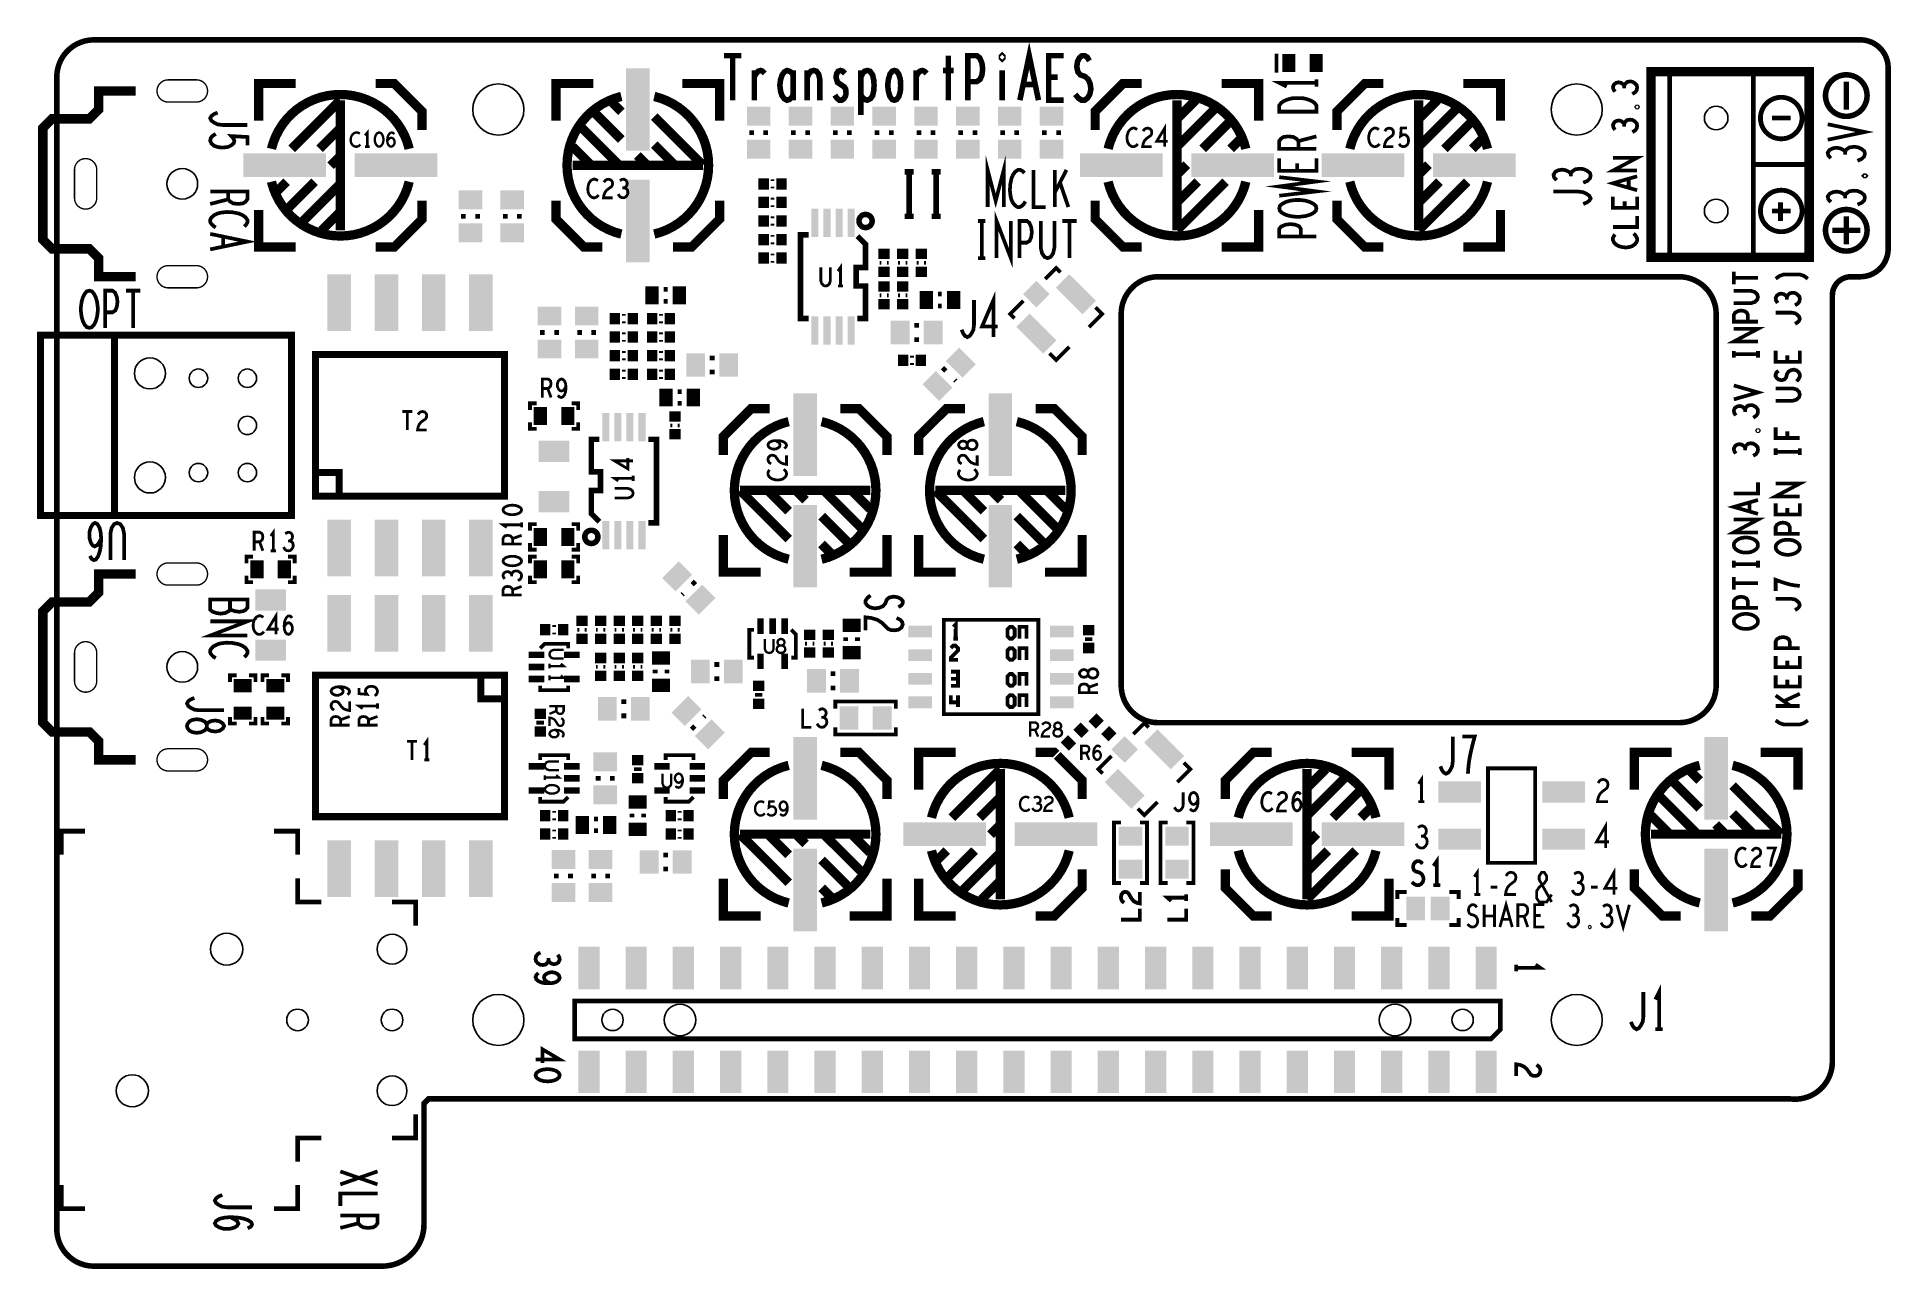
# Model space of a CAD drawing. Extents: x -1.1 to 98.7, y 7.6 to 73.9.
import ezdxf

# ---------------------------------------------------------------- set-up
doc = ezdxf.new("R2010")
doc.units = 0
doc.layers.get('0').update_dxf_attribs({"linetype": 'CONTINUOUS'})
for name, color, linetype in [('BOARD_ART', 7, 'CONTINUOUS'), ('PASTETOP_ART', 3, 'CONTINUOUS'), ('SILK_TOP_ART', 14, 'CONTINUOUS'), ('TRANSPORTPIAESII-1-4_DRL', 13, 'CONTINUOUS'), ('TRANSPORTPIAESII_ROU', 8, 'CONTINUOUS')]:
    doc.layers.add(name, color=color, linetype=linetype)

# ---------------------------------------------------------------- blocks, each defined once
blk = doc.blocks.new('RECTANGLE_72')
blk.add_solid([(0.4826, 0.3556), (0.4826, -0.3556), (-0.4826, 0.3556), (-0.4826, -0.3556)])
blk = doc.blocks.new('RECTANGLE_15')
blk.add_solid([(0.8255, 0.5715), (0.8255, -0.5715), (-0.8255, 0.5715), (-0.8255, -0.5715)])
blk = doc.blocks.new('RECTANGLE_18')
blk.add_solid([(0.508, 0.635), (0.508, -0.635), (-0.508, 0.635), (-0.508, -0.635)])
blk = doc.blocks.new('CUSTOM_74')
for points in [[(-0.413092, 0.01796), (-0.01796, 0.413092), (0.377172, 0.01796), (-0.01796, 0.413092)], [(-0.377172, -0.01796), (-0.413092, 0.01796), (0.413092, -0.01796), (0.377172, 0.01796)], [(0.01796, -0.413092), (-0.377172, -0.01796), (0.01796, -0.413092), (0.413092, -0.01796)]]:
    blk.add_solid(points)
blk = doc.blocks.new('RECTANGLE_14')
blk.add_solid([(0.3556, 0.4826), (0.3556, -0.4826), (-0.3556, 0.4826), (-0.3556, -0.4826)])
blk = doc.blocks.new('CUSTOM_62')
for points in [[(-0.808224, -0.089804), (-0.628616, 0.089804), (0.628616, -0.089804), (0.808224, 0.089804)], [(-0.628616, 0.089804), (0.089804, 0.808224), (0.808224, 0.089804), (0.089804, 0.808224)], [(-0.089804, -0.808224), (-0.808224, -0.089804), (-0.089804, -0.808224), (0.628616, -0.089804)]]:
    blk.add_solid(points)
blk = doc.blocks.new('RECTANGLE_71')
blk.add_solid([(2.2225, 0.635), (2.2225, -0.635), (-2.2225, 0.635), (-2.2225, -0.635)])
blk = doc.blocks.new('RECTANGLE_69')
blk.add_solid([(1.143, 0.5715), (1.143, -0.5715), (-1.143, 0.5715), (-1.143, -0.5715)])
blk = doc.blocks.new('RECTANGLE_63')
blk.add_solid([(0.1905, 0.762), (0.1905, -0.762), (-0.1905, 0.762), (-0.1905, -0.762)])
blk = doc.blocks.new('RECTANGLE_70')
blk.add_solid([(0.635, 2.2225), (0.635, -2.2225), (-0.635, 2.2225), (-0.635, -2.2225)])
blk = doc.blocks.new('RECTANGLE_68')
blk.add_solid([(0.635, 1.524), (0.635, -1.524), (-0.635, 1.524), (-0.635, -1.524)])
blk = doc.blocks.new('RECTANGLE_29')
blk.add_solid([(0.4191, 0.1778), (0.4191, -0.1778), (-0.4191, 0.1778), (-0.4191, -0.1778)])
blk = doc.blocks.new('RECTANGLE_73')
blk.add_solid([(0.1778, 0.4191), (0.1778, -0.4191), (-0.1778, 0.4191), (-0.1778, -0.4191)])
blk = doc.blocks.new('RECTANGLE_17')
blk.add_solid([(0.2794, 0.3048), (0.2794, -0.3048), (-0.2794, 0.3048), (-0.2794, -0.3048)])
blk = doc.blocks.new('RECTANGLE_64')
blk.add_solid([(0.635, 0.3175), (0.635, -0.3175), (-0.635, 0.3175), (-0.635, -0.3175)])
blk = doc.blocks.new('RECTANGLE_21')
blk.add_solid([(0.635, 0.508), (0.635, -0.508), (-0.635, 0.508), (-0.635, -0.508)])
blk = doc.blocks.new('CUSTOM_67')
for points in [[(-0.808224, 0.089804), (-0.089804, 0.808224), (0.628616, 0.089804), (-0.089804, 0.808224)], [(-0.628616, -0.089804), (-0.808224, 0.089804), (0.808224, -0.089804), (0.628616, 0.089804)], [(0.089804, -0.808224), (-0.628616, -0.089804), (0.089804, -0.808224), (0.808224, -0.089804)]]:
    blk.add_solid(points)
blk = doc.blocks.new('RECTANGLE_16')
blk.add_solid([(0.3048, 0.2794), (0.3048, -0.2794), (-0.3048, 0.2794), (-0.3048, -0.2794)])
blk = doc.blocks.new('CUSTOM_61')
for points in [[(-1.07763, 0.35921), (-0.35921, 1.07763), (0.35921, 0.35921), (-0.35921, 1.07763)], [(-0.35921, -0.35921), (-1.07763, 0.35921), (1.07763, -0.35921), (0.35921, 0.35921)], [(0.35921, -1.07763), (-0.35921, -0.35921), (0.35921, -1.07763), (1.07763, -0.35921)]]:
    blk.add_solid(points)
blk = doc.blocks.new('RECTANGLE_25')
blk.add_solid([(0.5715, 1.143), (0.5715, -1.143), (-0.5715, 1.143), (-0.5715, -1.143)])
blk = doc.blocks.new('CUSTOM_66')
for points in [[(-0.71842, 0), (0, 0.71842), (0.71842, 0), (0, 0.71842)], [(0, -0.71842), (-0.71842, 0), (0, -0.71842), (0.71842, 0)]]:
    blk.add_solid(points)
blk = doc.blocks.new('CUSTOM_65')
for points in [[(-0.413092, -0.01796), (-0.377172, 0.01796), (0.377172, -0.01796), (0.413092, 0.01796)], [(-0.377172, 0.01796), (0.01796, 0.413092), (0.413092, 0.01796), (0.01796, 0.413092)], [(-0.01796, -0.413092), (-0.413092, -0.01796), (-0.01796, -0.413092), (0.377172, -0.01796)]]:
    blk.add_solid(points)
blk = doc.blocks.new('ROUND_103')
blk.add_circle((0, 0), 0.495)
blk = doc.blocks.new('ROUND_26')
blk.add_circle((0, 0), 0.575)
blk = doc.blocks.new('ROUND_104')
blk.add_circle((0, 0), 0.584)
blk = doc.blocks.new('ROUND_105')
blk.add_circle((0, 0), 0.635)
blk = doc.blocks.new('ROUND_106')
blk.add_circle((0, 0), 0.8)
blk = doc.blocks.new('ROUND_107')
blk.add_circle((0, 0), 0.826)
blk = doc.blocks.new('ROUND_27')
blk.add_circle((0, 0), 0.85)
blk = doc.blocks.new('ROUND_11')
blk.add_circle((0, 0), 0.838)
blk = doc.blocks.new('ROUND_108')
blk.add_circle((0, 0), 0.864)
blk = doc.blocks.new('ROUND_22')
blk.add_circle((0, 0), 1.375)

msp = doc.modelspace()

# ---------------------------------------------------------------- linework, layer by layer
at = {"layer": 'BOARD_ART', "const_width": 0.3}
for points in [[(2, 73.75, 0.4142136), (0, 71.75)], [(98.5, 72.25, 0.4142136), (97, 73.75)], [(97, 61, 0.4142136), (98.5, 62.5)], [(59.25, 61, 0.4142136), (57.25, 59)], [(89.25, 59, 0.4142136), (87.25, 61)], [(96.5, 61, 0.4142136), (95.5, 60)], [(57.25, 39, 0.4142136), (59.25, 37)], [(87.25, 37, 0.4142136), (89.25, 39)], [(93.25, 16.75, 0.4490659), (95.5, 18.75)], [(17.5, 7.75, 0.4142136), (19.75, 10)], [(0, 9.75, 0.4142136), (2, 7.75)]]:
    msp.add_lwpolyline(points, format="xyb", dxfattribs=at)
for points in [[(15, 73.75), (10, 73.75), (2, 73.75)], [(15, 73.75), (16.5, 73.75), (79, 73.75)], [(79, 73.75), (82.5, 73.75)], [(97, 73.75), (85.5, 73.75), (82.5, 73.75)], [(0, 71.75), (0, 9.75)], [(98.5, 62.5), (98.5, 72.25)], [(87.25, 61), (59.25, 61)], [(96.5, 61), (97, 61)], [(95.5, 18.75), (95.5, 60)], [(57.25, 59), (57.25, 39)], [(89.25, 39), (89.25, 59)], [(59.25, 37), (87.25, 37)], [(19.75, 10), (19.75, 16.5), (20, 16.75), (78.75, 16.75), (85.5, 16.75)], [(85.5, 16.75), (85.5, 16.75), (93.25, 16.75)], [(2, 7.75), (5, 7.75), (8, 7.75)], [(8, 7.75), (11.5, 7.75), (17.5, 7.75)]]:
    msp.add_lwpolyline(points, dxfattribs=at)
at = {"layer": 'SILK_TOP_ART'}
for points, const_width in [([(35.89, 72.9), (36.81, 72.9)], 0.3), ([(36.35, 72.9), (36.35, 70.5)], 0.3), ([(47.95, 72.9), (47.95, 70.5)], 0.3), ([(49, 70.5), (49, 72.9), (49.48, 72.9), (49.64, 72.78), (49.76, 72.5), (49.8, 72.18), (49.76, 71.86), (49.66, 71.62), (49.48, 71.4999), (49, 71.4999)], 0.3), ([(50.85, 72.74), (50.81, 72.78), (50.81, 72.86), (50.85, 72.9), (50.89, 72.86), (50.89, 72.78), (50.85, 72.74)], 0.3), ([(51.8, 70.5), (52.3, 72.9), (52.8, 70.5)], 0.3), ([(54.15, 70.5), (53.35, 70.5), (53.35, 72.9), (54.15, 72.9)], 0.3), ([(54.78, 70.8199), (54.94, 70.62), (55.12, 70.5), (55.28, 70.5), (55.44, 70.62), (55.56, 70.8199), (55.62, 71.1), (55.58, 71.38), (55.48, 71.62), (55.3, 71.78), (55.06, 71.86), (54.92, 72.02), (54.86, 72.3), (54.9, 72.58), (55, 72.78), (55.14, 72.9), (55.28, 72.9), (55.42, 72.82), (55.54, 72.62)], 0.3), ([(65.603, 71.992), (65.603, 73.008)], 0.2032), ([(37.52, 71.78), (37.62, 71.94), (37.72, 72.06), (37.86, 72.1), (37.96, 72.06), (38.08, 71.94)], 0.3), ([(37.52, 70.5), (37.52, 72.1)], 0.3), ([(39.61, 71.82), (39.53, 71.98), (39.41, 72.06), (39.27, 72.1), (39.13, 72.02), (39.01, 71.86), (38.93, 71.62), (38.89, 71.3), (38.93, 70.98), (39.01, 70.7399), (39.13, 70.58), (39.27, 70.5), (39.41, 70.54), (39.53, 70.66), (39.61, 70.8199)], 0.3), ([(39.61, 70.5), (39.61, 72.1)], 0.3), ([(40.36, 71.7), (40.44, 71.9), (40.56, 72.06), (40.72, 72.1), (40.86, 72.06), (40.98, 71.9), (41.04, 71.62), (41.04, 70.5)], 0.3), ([(40.36, 70.5), (40.36, 72.1)], 0.3), ([(41.85, 70.7799), (41.95, 70.62), (42.09, 70.5), (42.21, 70.5), (42.33, 70.58), (42.41, 70.7), (42.45, 70.8599), (42.43, 71.1), (42.35, 71.22), (41.99, 71.4599), (41.91, 71.74), (41.95, 71.94), (42.03, 72.06), (42.15, 72.1), (42.27, 72.06), (42.39, 71.94)], 0.3), ([(43.24, 71.74), (43.34, 71.94), (43.44, 72.06), (43.6, 72.1), (43.74, 72.06), (43.88, 71.86), (43.94, 71.58), (43.96, 71.3), (43.94, 71.02), (43.88, 70.7399), (43.76, 70.58), (43.6, 70.5), (43.46, 70.54), (43.32, 70.66), (43.24, 70.8199)], 0.3), ([(43.24, 69.7), (43.24, 72.1)], 0.3), ([(45.05, 70.5), (44.93, 70.54), (44.81, 70.7), (44.73, 70.98), (44.69, 71.3), (44.73, 71.62), (44.81, 71.9), (44.93, 72.06), (45.05, 72.1), (45.17, 72.06), (45.29, 71.9), (45.37, 71.62), (45.39, 71.3), (45.37, 70.98), (45.29, 70.7), (45.17, 70.54), (45.05, 70.5)], 0.3), ([(46.22, 71.78), (46.32, 71.94), (46.42, 72.06), (46.56, 72.1), (46.66, 72.06), (46.78, 71.94)], 0.3), ([(46.22, 70.5), (46.22, 72.1)], 0.3), ([(47.67, 72.1), (48.23, 72.1)], 0.3), ([(50.85, 72.1), (50.85, 70.5)], 0.3), ([(53.83, 71.74), (53.35, 71.74)], 0.3), ([(89.25, 72.0401), (85.7499, 72.0401), (85.7499, 62.0399), (94.25, 62.0399), (94.25, 72.0401), (89.25, 72.0401)], 0.508), ([(86.7499, 72.0401), (86.7499, 62.0399)], 0.2601), ([(87.25, 72.0401), (91.25, 72.0401), (91.25, 62.0399)], 0.2601), ([(4.25, 61), (2.25, 61), (2.25, 62), (1.75, 62.5), (-0.25, 62.5), (-0.75, 63), (-0.75, 69), (-0.25, 69.5), (1.75, 69.5), (2.25, 70), (2.25, 71), (4.25, 71)], 0.508), ([(12.85, 71.4), (10.85, 71.4), (10.85, 69.4)], 0.5), ([(17.15, 71.4), (18.15, 71.4), (19.65, 69.9), (19.65, 68.9)], 0.5), ([(26.85, 69.4), (26.85, 71.4), (28.85, 71.4)], 0.5), ([(35.65, 69.4), (35.65, 71.4), (33.65, 71.4)], 0.5), ([(52.62, 71.34), (51.98, 71.34)], 0.3), ([(58.35, 71.4), (57.35, 71.4), (55.85, 69.9), (55.85, 68.9)], 0.5), ([(62.65, 71.4), (64.65, 71.4), (64.65, 69.4)], 0.5), ([(67.75, 71.43), (65.75, 71.43), (66.15, 71.23)], 0.2), ([(67.75, 71.23), (67.75, 71.63)], 0.2), ([(71.35, 71.4), (70.35, 71.4), (68.85, 69.9), (68.85, 68.9)], 0.5), ([(75.65, 71.4), (77.65, 71.4), (77.65, 69.4)], 0.5), ([(84.3067, 71.271), (84.2417, 71.361), (84.1334, 71.436), (84.0033, 71.466), (83.8733, 71.436), (83.765, 71.361), (83.7, 71.226), (83.7217, 71.091), (83.8083, 70.956)], 0.2), ([(84.74, 70.836), (84.8917, 70.926), (84.9783, 71.046), (85, 71.181), (84.9783, 71.301), (84.87, 71.421), (84.74, 71.496), (84.61, 71.511), (84.4584, 71.481), (84.35, 71.376), (84.3067, 71.271), (84.3067, 71.136)], 0.2), ([(96.25, 71.5), (96.25, 70)], 0.3), ([(8.65, 69.8333), (8.45, 69.75), (8.3167, 69.65), (8.25, 69.5333), (8.3167, 69.4), (8.45, 69.3), (8.65, 69.2), (8.9166, 69.1667), (10.25, 69.1667)], 0.2), ([(15.25, 70.5), (12.6349, 67.8849)], 0.5), ([(15.25, 63.5), (15.25, 70.5)], 0.5), ([(30.3651, 68.3849), (28.95, 69.8)], 0.5), ([(30.3651, 69.8849), (29.85, 70.4)], 0.5), ([(34.75, 67), (32.1349, 69.6151)], 0.5), ([(60.25, 70.5), (60.25, 63.5)], 0.5), ([(60.25, 69.5), (61.25, 70.5)], 0.5), ([(60.25, 68), (62.25, 70)], 0.5), ([(67.75, 69.8833), (65.75, 69.8833), (65.75, 70.2167), (65.85, 70.35), (65.9833, 70.45), (66.1833, 70.5333), (66.4167, 70.6), (66.75, 70.6167), (67.0834, 70.6), (67.3167, 70.5333), (67.5167, 70.45), (67.65, 70.35), (67.75, 70.2167), (67.75, 69.8833)], 0.2), ([(73.25, 69.5), (74.25, 70.5)], 0.5), ([(73.25, 70.5), (73.25, 63.5)], 0.5), ([(73.25, 68), (75.25, 70)], 0.5), ([(85.0433, 70.139), (85.0217, 70.109), (84.9783, 70.109), (84.9567, 70.139), (84.9783, 70.169), (85.0217, 70.169), (85.0433, 70.139)], 0.2), ([(15.25, 69), (14.1349, 67.8849)], 0.5), ([(16.3003, 68.6985), (16.2368, 68.7366), (16.1628, 68.762), (16.0781, 68.762), (15.9828, 68.7239), (15.9088, 68.6604), (15.8558, 68.5842), (15.8135, 68.4572), (15.8029, 68.3429), (15.8241, 68.2286), (15.8558, 68.1524), (15.9193, 68.0762), (15.9934, 68.0254), (16.0675, 68), (16.1416, 68), (16.2157, 68.0254), (16.2792, 68.0635), (16.3321, 68.1143)], 0.127), ([(16.7025, 68), (16.7025, 68.762), (16.5755, 68.6096)], 0.127), ([(17.3375, 68.762), (17.2528, 68.7366), (17.1893, 68.6731), (17.147, 68.5969), (17.1152, 68.4953), (17.1047, 68.381), (17.1152, 68.2667), (17.147, 68.1651), (17.1893, 68.0889), (17.2528, 68.0254), (17.3375, 68), (17.4222, 68.0254), (17.4857, 68.0889), (17.528, 68.1651), (17.5598, 68.2667), (17.5703, 68.381), (17.5598, 68.4953), (17.528, 68.5969), (17.4857, 68.6731), (17.4222, 68.7366), (17.3375, 68.762)], 0.127), ([(17.7714, 68.3175), (17.8455, 68.4064), (17.909, 68.4572), (17.9937, 68.4826), (18.0678, 68.4572), (18.1207, 68.4064), (18.163, 68.3302), (18.1736, 68.2413), (18.163, 68.1651), (18.1207, 68.0889), (18.0572, 68.0254), (17.9831, 68), (17.8984, 68.0254), (17.8243, 68.1016), (17.782, 68.2159), (17.7714, 68.3429), (17.7926, 68.508), (17.8243, 68.5969), (17.8772, 68.6858), (17.9513, 68.7493), (18.0254, 68.762), (18.0995, 68.7366), (18.1524, 68.6731)], 0.127), ([(30.25, 67), (28.25, 69)], 0.5), ([(37.242, 68.75), (37.496, 68.75)], 0.254), ([(38.004, 68.75), (38.258, 68.75)], 0.254), ([(39.492, 68.75), (39.746, 68.75)], 0.254), ([(40.254, 68.75), (40.508, 68.75)], 0.254), ([(41.742, 68.75), (41.996, 68.75)], 0.254), ([(42.504, 68.75), (42.758, 68.75)], 0.254), ([(43.992, 68.75), (44.246, 68.75)], 0.254), ([(44.754, 68.75), (45.008, 68.75)], 0.254), ([(46.242, 68.75), (46.496, 68.75)], 0.254), ([(47.004, 68.75), (47.258, 68.75)], 0.254), ([(48.492, 68.75), (48.746, 68.75)], 0.254), ([(49.254, 68.75), (49.508, 68.75)], 0.254), ([(50.742, 68.75), (50.996, 68.75)], 0.254), ([(51.504, 68.75), (51.758, 68.75)], 0.254), ([(52.992, 68.75), (53.246, 68.75)], 0.254), ([(53.754, 68.75), (54.008, 68.75)], 0.254), ([(58.1067, 68.9167), (58.0367, 68.9667), (57.955, 69), (57.8617, 69), (57.7567, 68.95), (57.675, 68.8667), (57.6167, 68.7667), (57.57, 68.6), (57.5583, 68.45), (57.5817, 68.3), (57.6167, 68.2), (57.6867, 68.1), (57.7683, 68.0333), (57.85, 68), (57.9317, 68), (58.0133, 68.0333), (58.0833, 68.0833), (58.1417, 68.15)], 0.15), ([(58.4283, 68.8333), (58.4983, 68.9333), (58.58, 68.9833), (58.6733, 69), (58.79, 68.9667), (58.8717, 68.8833), (58.895, 68.7833), (58.8833, 68.6833), (58.8367, 68.6), (58.6033, 68.4333), (58.4983, 68.3167), (58.4283, 68.15), (58.405, 68), (58.895, 68)], 0.15), ([(59.59, 68), (59.59, 69), (59.1583, 68.2833), (59.7417, 68.2833)], 0.15), ([(61.6349, 67.8849), (63.05, 69.3)], 0.5), ([(71.1067, 68.9167), (71.0367, 68.9667), (70.955, 69), (70.8617, 69), (70.7567, 68.95), (70.675, 68.8667), (70.6167, 68.7667), (70.57, 68.6), (70.5583, 68.45), (70.5817, 68.3), (70.6167, 68.2), (70.6867, 68.1), (70.7683, 68.0333), (70.85, 68), (70.9317, 68), (71.0133, 68.0333), (71.0833, 68.0833), (71.1417, 68.15)], 0.15), ([(71.4283, 68.8333), (71.4983, 68.9333), (71.58, 68.9833), (71.6733, 69), (71.79, 68.9667), (71.8717, 68.8833), (71.895, 68.7833), (71.8833, 68.6833), (71.8367, 68.6), (71.6033, 68.4333), (71.4983, 68.3167), (71.4283, 68.15), (71.405, 68), (71.895, 68)], 0.15), ([(72.1933, 68.15), (72.2633, 68.0667), (72.345, 68.0167), (72.45, 68), (72.555, 68.0333), (72.6367, 68.1), (72.695, 68.2167), (72.7067, 68.35), (72.6833, 68.4833), (72.625, 68.5667), (72.5433, 68.6333), (72.4617, 68.65), (72.38, 68.6333), (72.275, 68.5667), (72.31, 69), (72.625, 69)], 0.15), ([(74.6349, 67.8849), (76.05, 69.3)], 0.5), ([(84.3067, 69.217), (84.2417, 69.307), (84.1334, 69.382), (84.0033, 69.412), (83.8733, 69.382), (83.765, 69.307), (83.7, 69.172), (83.7217, 69.037), (83.8083, 68.902)], 0.2), ([(84.74, 68.782), (84.8917, 68.872), (84.9783, 68.992), (85, 69.127), (84.9783, 69.247), (84.87, 69.367), (84.74, 69.442), (84.61, 69.457), (84.4584, 69.427), (84.35, 69.322), (84.3067, 69.217), (84.3067, 69.082)], 0.2), ([(93.25, 69.54), (92.25, 69.54)], 0.2601), ([(95.25, 68.3733), (97.25, 68.79), (95.25, 69.2067)], 0.2), ([(8.5499, 68.6867), (8.3833, 68.5867), (8.2833, 68.47), (8.25, 68.32), (8.3167, 68.17), (8.45, 68.0533), (8.6833, 67.97), (8.95, 67.9533), (9.2166, 67.9867), (9.3833, 68.07), (9.5166, 68.1867), (9.55, 68.3033), (9.5166, 68.42), (9.3833, 68.57), (10.25, 68.52), (10.25, 68.07)], 0.2), ([(16.5755, 68), (16.8295, 68)], 0.127), ([(28.75, 67), (27.75, 68)], 0.5), ([(33.25, 67), (32.1349, 68.1151)], 0.5), ([(63.1349, 67.8849), (63.65, 68.4)], 0.5), ([(67.75, 67.8867), (65.75, 67.8867), (65.75, 68.3033), (65.85, 68.4367), (65.9833, 68.52), (66.25, 68.5533), (66.5167, 68.52), (66.6833, 68.42), (66.7834, 68.3033), (66.7834, 67.8867)], 0.2), ([(66.7834, 68.3033), (67.75, 68.5533)], 0.2), ([(76.1349, 67.8849), (76.65, 68.4)], 0.5), ([(96.1833, 67.7267), (96.0833, 67.8267), (95.9167, 67.91), (95.7167, 67.9433), (95.5167, 67.91), (95.35, 67.8267), (95.25, 67.6767), (95.2833, 67.5267), (95.4167, 67.3767)], 0.2), ([(96.85, 67.2433), (97.0834, 67.3433), (97.2167, 67.4766), (97.25, 67.6267), (97.2167, 67.76), (97.05, 67.8933), (96.85, 67.9767), (96.65, 67.9933), (96.4167, 67.96), (96.25, 67.8433), (96.1833, 67.7267), (96.1833, 67.5767)], 0.2), ([(15.25, 67.5), (14.7224, 66.9724)], 0.5), ([(27.75, 67), (34.75, 67)], 0.5), ([(31.75, 67), (31.2224, 67.5276)], 0.5), ([(50.0667, 64.75), (50.0667, 66.75), (50.5, 65.0833), (50.9333, 66.75), (50.9333, 64.75)], 0.2), ([(52.0467, 66.5833), (51.9467, 66.6833), (51.83, 66.75), (51.6967, 66.75), (51.5466, 66.65), (51.43, 66.4833), (51.3467, 66.2833), (51.28, 65.95), (51.2633, 65.65), (51.2967, 65.35), (51.3467, 65.15), (51.4467, 64.95), (51.5633, 64.8167), (51.68, 64.75), (51.7967, 64.75), (51.9133, 64.8167), (52.0133, 64.9166), (52.0967, 65.0499)], 0.2), ([(52.5267, 66.75), (52.5267, 64.75), (53.1933, 64.75)], 0.2), ([(53.6733, 64.75), (53.6733, 66.75)], 0.2), ([(54.3067, 66.75), (53.6733, 65.5166)], 0.2), ([(60.25, 66.5), (60.7776, 67.0276)], 0.5), ([(67.75, 67.3733), (67.75, 66.7067), (65.75, 66.7067), (65.75, 67.3733)], 0.2), ([(66.7166, 67.1067), (66.7166, 66.7067)], 0.2), ([(73.25, 66.5), (73.7776, 67.0276)], 0.5), ([(81.4333, 66.5467), (81.3333, 66.6467), (81.1667, 66.73), (80.9667, 66.7633), (80.7667, 66.73), (80.6, 66.6467), (80.5, 66.4967), (80.5333, 66.3467), (80.6667, 66.1967)], 0.2), ([(82.1, 66.0633), (82.3334, 66.1633), (82.4667, 66.2966), (82.5, 66.4467), (82.4667, 66.58), (82.3, 66.7133), (82.1, 66.7967), (81.9, 66.8133), (81.6667, 66.78), (81.5, 66.6633), (81.4333, 66.5467), (81.4333, 66.3967)], 0.2), ([(85, 66.713), (83.7, 66.713), (85, 67.403), (83.7, 67.403)], 0.2), ([(94.25, 67.0399), (91.25, 67.0399)], 0.2601), ([(12.3651, 66.1151), (11.85, 65.6)], 0.5), ([(13.8651, 66.1151), (12.45, 64.7)], 0.5), ([(15.25, 66), (13.25, 64)], 0.5), ([(29.1067, 66.1667), (29.0367, 66.2167), (28.955, 66.25), (28.8617, 66.25), (28.7567, 66.2), (28.675, 66.1167), (28.6167, 66.0167), (28.57, 65.85), (28.5583, 65.7), (28.5817, 65.55), (28.6167, 65.45), (28.6867, 65.35), (28.7683, 65.2833), (28.85, 65.25), (28.9317, 65.25), (29.0133, 65.2833), (29.0833, 65.3333), (29.1417, 65.4)], 0.15), ([(29.4283, 66.0833), (29.4983, 66.1833), (29.58, 66.2333), (29.6733, 66.25), (29.79, 66.2167), (29.8717, 66.1333), (29.895, 66.0333), (29.8833, 65.9333), (29.8367, 65.85), (29.6033, 65.6833), (29.4983, 65.5667), (29.4283, 65.4), (29.405, 65.25), (29.895, 65.25)], 0.15), ([(30.1933, 65.45), (30.2633, 65.3333), (30.3567, 65.2667), (30.4617, 65.25), (30.555, 65.2667), (30.6483, 65.35), (30.7067, 65.45), (30.7183, 65.55), (30.695, 65.6666), (30.6133, 65.75), (30.5317, 65.7833), (30.4267, 65.7833)], 0.15), ([(30.5317, 65.7833), (30.6017, 65.8333), (30.66, 65.9166), (30.6833, 66.0167), (30.66, 66.1167), (30.6017, 66.2), (30.4967, 66.25), (30.3917, 66.2333), (30.2867, 66.1667)], 0.15), ([(38.5, 66.25), (38.5, 66.15)], 0.2032), ([(38.5, 65.85), (38.5, 65.75)], 0.2032), ([(45.61, 66.65), (46.09, 66.65)], 0.3), ([(45.85, 66.65), (45.85, 64.25)], 0.3), ([(47.06, 66.65), (47.54, 66.65)], 0.3), ([(47.3, 66.65), (47.3, 64.25)], 0.3), ([(54.4067, 64.75), (53.9567, 66.0833)], 0.2), ([(60.25, 63.5), (62.8651, 66.1151)], 0.5), ([(60.25, 65), (61.3651, 66.1151)], 0.5), ([(65.75, 65.36), (67.75, 65.5933), (65.75, 65.86), (67.75, 66.1267), (65.75, 66.36)], 0.2), ([(73.25, 63.5), (75.8651, 66.1151)], 0.5), ([(73.25, 65), (74.3651, 66.1151)], 0.5), ([(85, 65.656), (83.7, 66.031), (85, 66.406)], 0.2), ([(84.545, 66.271), (84.545, 65.791)], 0.2), ([(97.3167, 66.43), (97.2833, 66.3967), (97.2167, 66.3967), (97.1833, 66.43), (97.2167, 66.4633), (97.2833, 66.4633), (97.3167, 66.43)], 0.2), ([(8.25, 65.5833), (10.25, 65.5833), (10.25, 65.1667), (10.15, 65.0333), (10.0167, 64.95), (9.75, 64.9167), (9.4833, 64.95), (9.3167, 65.05), (9.2166, 65.1667), (9.2166, 65.5833)], 0.2), ([(9.2166, 65.1667), (8.25, 64.9167)], 0.2), ([(12.85, 62.6), (10.85, 62.6), (10.85, 64.6)], 0.5), ([(17.15, 62.6), (18.15, 62.6), (19.65, 64.1), (19.65, 65.1)], 0.5), ([(26.85, 65.1), (26.85, 64.1), (28.35, 62.6), (29.35, 62.6)], 0.5), ([(35.65, 65.1), (35.65, 64.1), (34.15, 62.6), (33.15, 62.6)], 0.5), ([(38.5, 65.25), (38.5, 65.15)], 0.2032), ([(38.5, 64.85), (38.5, 64.75)], 0.2032), ([(58.35, 62.6), (57.35, 62.6), (55.85, 64.1), (55.85, 65.1)], 0.5), ([(62.65, 62.6), (64.65, 62.6), (64.65, 64.6)], 0.5), ([(67.75, 64.68), (67.7167, 64.5466), (67.5834, 64.43), (67.3834, 64.33), (67.15, 64.2633), (66.8833, 64.23), (66.6167, 64.23), (66.35, 64.2633), (66.1166, 64.33), (65.9167, 64.43), (65.7833, 64.5466), (65.75, 64.68), (65.7833, 64.8133), (65.9167, 64.93), (66.1166, 65.03), (66.35, 65.0967), (66.6167, 65.13), (66.8833, 65.13), (67.15, 65.0967), (67.3834, 65.03), (67.5834, 64.93), (67.7167, 64.8133), (67.75, 64.68)], 0.2), ([(71.35, 62.6), (70.35, 62.6), (68.85, 64.1), (68.85, 65.1)], 0.5), ([(75.65, 62.6), (77.65, 62.6), (77.65, 64.6)], 0.5), ([(82.1, 64.9167), (82.3, 65), (82.4333, 65.1), (82.5, 65.2167), (82.4333, 65.35), (82.3, 65.45), (82.1, 65.55), (81.8334, 65.5833), (80.5, 65.5833)], 0.2), ([(85, 65.304), (85, 64.704), (83.7, 64.704), (83.7, 65.304)], 0.2), ([(84.3283, 65.064), (84.3283, 64.704)], 0.2), ([(92.71, 65), (92.71, 64)], 0.2601), ([(96.1833, 65.3667), (96.0833, 65.4667), (95.9167, 65.55), (95.7167, 65.5833), (95.5167, 65.55), (95.35, 65.4667), (95.25, 65.3167), (95.2833, 65.1667), (95.4167, 65.0167)], 0.2), ([(96.85, 64.8833), (97.0834, 64.9833), (97.2167, 65.1166), (97.25, 65.2667), (97.2167, 65.4), (97.05, 65.5333), (96.85, 65.6167), (96.65, 65.6333), (96.4167, 65.6), (96.25, 65.4833), (96.1833, 65.3667), (96.1833, 65.2167)], 0.2), ([(10.0833, 63.7033), (10.1833, 63.8033), (10.25, 63.92), (10.25, 64.0533), (10.15, 64.2034), (9.9833, 64.32), (9.7833, 64.4033), (9.45, 64.47), (9.15, 64.4867), (8.85, 64.4533), (8.65, 64.4033), (8.45, 64.3033), (8.3167, 64.1867), (8.25, 64.07), (8.25, 63.9533), (8.3167, 63.8367), (8.4166, 63.7367), (8.5499, 63.6533)], 0.2), ([(15.25, 64.5), (14.25, 63.5)], 0.5), ([(21.996, 64.25), (21.742, 64.25)], 0.254), ([(22.758, 64.25), (22.504, 64.25)], 0.254), ([(24.246, 64.25), (23.992, 64.25)], 0.254), ([(25.008, 64.25), (24.754, 64.25)], 0.254), ([(38.5, 64.25), (38.5, 64.15)], 0.2032), ([(38.5, 63.85), (38.5, 63.75)], 0.2032), ([(45.61, 64.25), (46.09, 64.25)], 0.3), ([(47.06, 64.25), (47.54, 64.25)], 0.3), ([(49.55, 64), (49.95, 64)], 0.2), ([(49.75, 64), (49.75, 62)], 0.2), ([(50.5467, 62), (50.5467, 64), (51.3133, 62), (51.3133, 64)], 0.2), ([(51.7767, 62), (51.7767, 64), (52.1767, 64), (52.31, 63.9), (52.41, 63.6667), (52.4433, 63.4), (52.41, 63.1333), (52.3267, 62.9333), (52.1767, 62.8333), (51.7767, 62.8333)], 0.2), ([(52.9233, 64), (52.9233, 62.5667), (52.99, 62.2666), (53.1233, 62.0667), (53.29, 62), (53.4567, 62.0667), (53.59, 62.2666), (53.6567, 62.5667), (53.6567, 64)], 0.2), ([(54.0867, 64), (54.8533, 64)], 0.2), ([(54.47, 64), (54.47, 62)], 0.2), ([(67.75, 63.1667), (65.75, 63.1667), (65.75, 63.5667), (65.85, 63.7), (66.0833, 63.8), (66.35, 63.8333), (66.6167, 63.8), (66.8167, 63.7167), (66.9167, 63.5667), (66.9167, 63.1667)], 0.2), ([(83.7, 63.677), (85, 63.677), (85, 64.277)], 0.2), ([(93.25, 64.54), (92.25, 64.54)], 0.2601), ([(96.25, 64.25), (96.25, 62.75)], 0.3), ([(8.25, 63.3067), (10.25, 62.89), (8.25, 62.4733)], 0.2), ([(8.95, 62.6233), (8.95, 63.1567)], 0.2), ([(38.5, 63.25), (38.5, 63.15)], 0.2032), ([(38.5, 62.85), (38.5, 62.75)], 0.2032), ([(40.4346, 63.25), (40, 63.25), (40, 58.75), (40.4346, 58.75)], 0.3), ([(43.0654, 63.1846), (43.5, 62.75), (43.5, 61.5), (43, 61.5), (43, 60.5), (43.5, 60.5), (43.5, 58.75), (43.0654, 58.75)], 0.3), ([(83.8083, 63.28), (83.7433, 63.19), (83.7, 63.085), (83.7, 62.965), (83.765, 62.83), (83.8733, 62.725), (84.0033, 62.65), (84.22, 62.59), (84.415, 62.575), (84.61, 62.605), (84.74, 62.65), (84.87, 62.74), (84.9567, 62.845), (85, 62.95), (85, 63.055), (84.9567, 63.16), (84.8917, 63.25), (84.805, 63.325)], 0.2), ([(95.5, 63.5), (97, 63.5)], 0.3), ([(38.5, 62.25), (38.5, 62.15)], 0.2032), ([(38.5, 61.85), (38.5, 61.75)], 0.2032), ([(44.25, 61.75), (44.35, 61.75)], 0.2032), ([(44.65, 61.75), (44.75, 61.75)], 0.2032), ([(45.25, 61.75), (45.35, 61.75)], 0.2032), ([(45.65, 61.75), (45.75, 61.75)], 0.2032), ([(46.25, 61.75), (46.35, 61.75)], 0.2032), ([(46.65, 61.75), (46.75, 61.75)], 0.2032), ([(49.55, 62), (49.95, 62)], 0.2), ([(41.0933, 61.5), (41.0933, 60.7833), (41.14, 60.6333), (41.2333, 60.5333), (41.35, 60.5), (41.4667, 60.5333), (41.56, 60.6333), (41.6067, 60.7833), (41.6067, 61.5)], 0.15), ([(42.15, 60.5), (42.15, 61.5), (42.01, 61.3)], 0.15), ([(53.1557, 60.8806), (53.75, 61.4749), (53.9851, 61.2398)], 0.2032), ([(90.2, 60.591), (90.2, 61.281)], 0.2), ([(90.2, 60.936), (91.5, 60.936)], 0.2), ([(94.1833, 60.896), (93.9667, 61.046), (93.75, 61.121), (92.8834, 61.121), (92.6667, 61.046), (92.45, 60.896)], 0.2), ([(1.75, 58.25), (1.6166, 58.2833), (1.5, 58.4166), (1.4, 58.6166), (1.3333, 58.85), (1.3, 59.1167), (1.3, 59.3833), (1.3333, 59.65), (1.4, 59.8834), (1.5, 60.0833), (1.6166, 60.2167), (1.75, 60.25), (1.8833, 60.2167), (2, 60.0833), (2.1, 59.8834), (2.1667, 59.65), (2.2, 59.3833), (2.2, 59.1167), (2.1667, 58.85), (2.1, 58.6166), (2, 58.4166), (1.8833, 58.2833), (1.75, 58.25)], 0.2), ([(2.5967, 58.25), (2.5967, 60.25), (2.9967, 60.25), (3.13, 60.15), (3.23, 59.9167), (3.2633, 59.65), (3.23, 59.3833), (3.1467, 59.1833), (2.9967, 59.0833), (2.5967, 59.0833)], 0.2), ([(3.7267, 60.25), (4.4933, 60.25)], 0.2), ([(4.11, 60.25), (4.11, 58.25)], 0.2), ([(32.75, 60.4445), (32.75, 60.1905)], 0.2032), ([(32.75, 59.8095), (32.75, 59.5555)], 0.2032), ([(42.01, 60.5), (42.29, 60.5)], 0.15), ([(44.35, 60), (44.25, 60)], 0.2032), ([(44.75, 60), (44.65, 60)], 0.2032), ([(45.35, 60), (45.25, 60)], 0.2032), ([(45.75, 60), (45.65, 60)], 0.2032), ([(47.5, 59.9405), (47.5, 60.1945)], 0.2032), ([(48.6667, 58.15), (48.75, 57.95), (48.85, 57.8167), (48.9667, 57.75), (49.1, 57.8167), (49.2, 57.95), (49.3, 58.15), (49.3333, 58.4166), (49.3333, 59.75)], 0.2), ([(50.38, 57.75), (50.38, 59.75), (49.7633, 58.3167), (50.5967, 58.3167)], 0.2), ([(90.2, 59.579), (91.1317, 59.579), (91.3267, 59.639), (91.4567, 59.759), (91.5, 59.909), (91.4567, 60.059), (91.3267, 60.179), (91.1317, 60.239), (90.2, 60.239)], 0.2), ([(93.0567, 59.899), (92.9917, 59.989), (92.8834, 60.064), (92.7533, 60.094), (92.6233, 60.064), (92.515, 59.989), (92.45, 59.854), (92.4717, 59.719), (92.5583, 59.584)], 0.2), ([(93.49, 59.464), (93.6417, 59.554), (93.7283, 59.674), (93.75, 59.809), (93.7283, 59.929), (93.62, 60.049), (93.49, 60.124), (93.36, 60.139), (93.2084, 60.109), (93.1, 60.004), (93.0567, 59.899), (93.0567, 59.764)], 0.2), ([(30.5, 58.9), (30.5, 59)], 0.2032), ([(32.5, 59), (32.5, 58.9)], 0.2032), ([(47.5, 59.3055), (47.5, 59.5595)], 0.2032), ([(51.9822, 59.7071), (51.2751, 59), (51.5102, 58.7649)], 0.2032), ([(55.5178, 58.2929), (56.2249, 59), (55.8713, 59.3536)], 0.2032), ([(91.5, 58.582), (90.2, 58.582), (90.2, 58.942), (90.265, 59.062), (90.4167, 59.152), (90.59, 59.182), (90.7633, 59.152), (90.8933, 59.077), (90.9584, 58.942), (90.9584, 58.582)], 0.2), ([(93.49, 58.467), (93.62, 58.542), (93.7067, 58.632), (93.75, 58.737), (93.7067, 58.857), (93.62, 58.947), (93.49, 59.037), (93.3167, 59.067), (92.45, 59.067)], 0.2), ([(-0.87, 48.15), (12.63, 48.15), (12.63, 57.85), (-0.87, 57.85), (-0.87, 48.15)], 0.381), ([(3.11, 48.15), (3.11, 57.85)], 0.381), ([(26.246, 58), (25.992, 58)], 0.254), ([(27.008, 58), (26.754, 58)], 0.254), ([(28.246, 58), (27.992, 58)], 0.254), ([(29.008, 58), (28.754, 58)], 0.254), ([(30.5, 58.5), (30.5, 58.6)], 0.2032), ([(30.5, 57.9), (30.5, 58)], 0.2032), ([(32.5, 58.6), (32.5, 58.5)], 0.2032), ([(32.5, 58), (32.5, 57.9)], 0.2032), ([(46.25, 58.254), (46.25, 58.508)], 0.254), ([(46.25, 57.492), (46.25, 57.746)], 0.254), ([(91.5, 57.51), (90.2, 57.51), (91.5, 58.2), (90.2, 58.2)], 0.2), ([(13.92, 56.81), (13.92, 49.19), (24.08, 49.19), (24.08, 56.81), (13.92, 56.81)], 0.381), ([(30.5, 57.5), (30.5, 57.6)], 0.2032), ([(30.5, 56.9), (30.5, 57)], 0.2032), ([(32.5, 57.6), (32.5, 57.5)], 0.2032), ([(32.5, 57), (32.5, 56.9)], 0.2032), ([(35.25, 56.504), (35.25, 56.758)], 0.254), ([(46, 56.65), (46, 56.75)], 0.2032), ([(54.4571, 57.2322), (53.75, 56.5251), (53.3964, 56.8787)], 0.2032), ([(90.2, 56.648), (90.2, 57.008)], 0.2), ([(90.2, 56.828), (91.5, 56.828)], 0.2), ([(91.5, 56.648), (91.5, 57.008)], 0.2), ([(93.75, 57.013), (93.75, 56.413), (92.45, 56.413), (92.45, 57.013)], 0.2), ([(93.0783, 56.773), (93.0783, 56.413)], 0.2), ([(30.5, 56.5), (30.5, 56.6)], 0.2032), ([(30.5, 55.9), (30.5, 56)], 0.2032), ([(32.5, 56.6), (32.5, 56.5)], 0.2032), ([(32.5, 56), (32.5, 55.9)], 0.2032), ([(35.25, 55.742), (35.25, 55.996)], 0.254), ([(46, 56.25), (46, 56.35)], 0.2032), ([(47.8204, 55.9296), (47.6408, 56.1092)], 0.254), ([(93.5767, 55.371), (93.685, 55.491), (93.75, 55.626), (93.75, 55.746), (93.685, 55.866), (93.5767, 55.956), (93.425, 56.001), (93.2734, 55.971), (93.1433, 55.896), (93.0567, 55.761), (93.0133, 55.581), (92.9267, 55.476), (92.775, 55.431), (92.6233, 55.461), (92.515, 55.536), (92.45, 55.641), (92.45, 55.746), (92.4933, 55.851), (92.6017, 55.941)], 0.2), ([(26.1167, 54.5), (26.1167, 55.5), (26.4083, 55.5), (26.5017, 55.45), (26.56, 55.3833), (26.5833, 55.25), (26.56, 55.1167), (26.49, 55.0333), (26.4083, 54.9833), (26.1167, 54.9833)], 0.15), ([(26.4083, 54.9833), (26.5833, 54.5)], 0.15), ([(26.9517, 54.6166), (27.0333, 54.5333), (27.1267, 54.5), (27.22, 54.5333), (27.3017, 54.6333), (27.36, 54.7833), (27.3833, 54.9333), (27.3833, 55.1167), (27.36, 55.2667), (27.3017, 55.4), (27.2317, 55.4667), (27.15, 55.5), (27.0567, 55.4667), (26.9867, 55.4), (26.94, 55.3), (26.9167, 55.1666), (26.94, 55.05), (26.9983, 54.9333), (27.0683, 54.8666), (27.15, 54.85), (27.2433, 54.8833), (27.3133, 54.9667), (27.3833, 55.1167)], 0.15), ([(30.5, 55.5), (30.5, 55.6)], 0.2032), ([(32.5, 55.6), (32.5, 55.5)], 0.2032), ([(33.5, 54.9445), (33.5, 54.6905)], 0.2032), ([(48.3592, 55.3908), (48.3065, 55.4435)], 0.254), ([(90.2, 54.399), (91.5, 54.774), (90.2, 55.149)], 0.2), ([(92.45, 54.329), (93.3817, 54.329), (93.5767, 54.389), (93.7067, 54.509), (93.75, 54.659), (93.7067, 54.809), (93.5767, 54.929), (93.3817, 54.989), (92.45, 54.989)], 0.2), ([(25.8102, 54.1858), (25.4546, 54.1858), (25.4546, 53.8302)], 0.2032), ([(28.0454, 53.8302), (28.0454, 54.1858), (27.6898, 54.1858)], 0.2032), ([(33.5, 54.3095), (33.5, 54.0555)], 0.2032), ([(35.85, 51.4), (35.85, 52.4), (37.35, 53.9), (38.35, 53.9)], 0.5), ([(44.65, 51.4), (44.65, 52.4), (43.15, 53.9), (42.15, 53.9)], 0.5), ([(46.35, 51.4), (46.35, 52.4), (47.85, 53.9), (48.85, 53.9)], 0.5), ([(55.15, 51.4), (55.15, 52.4), (53.65, 53.9), (52.65, 53.9)], 0.5), ([(90.8067, 53.852), (90.7417, 53.942), (90.6334, 54.017), (90.5033, 54.047), (90.3733, 54.017), (90.265, 53.942), (90.2, 53.807), (90.2217, 53.672), (90.3083, 53.537)], 0.2), ([(91.24, 53.417), (91.3917, 53.507), (91.4783, 53.627), (91.5, 53.762), (91.4783, 53.882), (91.37, 54.002), (91.24, 54.077), (91.11, 54.092), (90.9584, 54.062), (90.85, 53.957), (90.8067, 53.852), (90.8067, 53.717)], 0.2), ([(18.5817, 53.75), (19.1183, 53.75)], 0.15), ([(18.85, 53.75), (18.85, 52.75)], 0.15), ([(19.4283, 53.5833), (19.4983, 53.6833), (19.58, 53.7333), (19.6733, 53.75), (19.79, 53.7167), (19.8717, 53.6333), (19.895, 53.5333), (19.8833, 53.4333), (19.8367, 53.35), (19.6033, 53.1833), (19.4983, 53.0667), (19.4283, 52.9), (19.405, 52.75), (19.895, 52.75)], 0.15), ([(25.4546, 53.1698), (25.4546, 52.8142), (25.8102, 52.8142)], 0.2032), ([(27.6898, 52.8142), (28.0454, 52.8142), (28.0454, 53.1698)], 0.2032), ([(33.1, 53), (33, 53)], 0.2032), ([(33.5, 53), (33.4, 53)], 0.2032), ([(91.5433, 52.72), (91.5217, 52.69), (91.4783, 52.69), (91.4567, 52.72), (91.4783, 52.75), (91.5217, 52.75), (91.5433, 52.72)], 0.2), ([(93.75, 52.32), (92.45, 52.32), (92.45, 52.89)], 0.2), ([(29.1846, 47.8154), (28.75, 48.25), (28.75, 49.5), (29.25, 49.5), (29.25, 50.5), (28.75, 50.5), (28.75, 52.25), (29.1846, 52.25)], 0.3), ([(31.8154, 47.75), (32.25, 47.75), (32.25, 52.25), (31.8154, 52.25)], 0.3), ([(39.1334, 51.7517), (39.2167, 51.8333), (39.25, 51.9267), (39.2167, 52.02), (39.1167, 52.1017), (38.9667, 52.16), (38.8167, 52.1833), (38.6333, 52.1833), (38.4833, 52.16), (38.35, 52.1017), (38.2833, 52.0317), (38.25, 51.95), (38.2833, 51.8567), (38.35, 51.7867), (38.45, 51.74), (38.5834, 51.7167), (38.7, 51.74), (38.8167, 51.7983), (38.8834, 51.8683), (38.9, 51.95), (38.8667, 52.0433), (38.7833, 52.1133), (38.6333, 52.1833)], 0.15), ([(49.5, 51.95), (49.4833, 52.0317), (49.4333, 52.125), (49.35, 52.1833), (49.2333, 52.2067), (49.1167, 52.1833), (49.0167, 52.1133), (48.9667, 52.0083), (48.9667, 51.8917), (48.9333, 51.8217), (48.85, 51.7633), (48.7333, 51.74), (48.6167, 51.775), (48.5333, 51.8567), (48.5, 51.95), (48.5333, 52.0433), (48.6167, 52.125), (48.7333, 52.16), (48.85, 52.1367), (48.9333, 52.0783), (48.9667, 52.0083), (48.9667, 51.8917), (49.0167, 51.7867), (49.1167, 51.7167), (49.2333, 51.6933), (49.35, 51.7167), (49.4333, 51.775), (49.4833, 51.8683), (49.5, 51.95)], 0.15), ([(90.8067, 51.798), (90.7417, 51.888), (90.6334, 51.963), (90.5033, 51.993), (90.3733, 51.963), (90.265, 51.888), (90.2, 51.753), (90.2217, 51.618), (90.3083, 51.483)], 0.2), ([(91.24, 51.363), (91.3917, 51.453), (91.4783, 51.573), (91.5, 51.708), (91.4783, 51.828), (91.37, 51.948), (91.24, 52.023), (91.11, 52.038), (90.9584, 52.008), (90.85, 51.903), (90.8067, 51.798), (90.8067, 51.663)], 0.2), ([(92.45, 51.398), (92.45, 51.758)], 0.2), ([(93.0783, 52.68), (93.0783, 52.32)], 0.2), ([(93.75, 51.398), (93.75, 51.758)], 0.2), ([(31, 51.09), (30, 51.09), (30.7167, 50.6583), (30.7167, 51.2417)], 0.15), ([(38.4167, 50.9283), (38.3167, 50.9983), (38.2667, 51.08), (38.25, 51.1733), (38.2833, 51.29), (38.3667, 51.3717), (38.4667, 51.395), (38.5667, 51.3833), (38.65, 51.3367), (38.8167, 51.1033), (38.9333, 50.9983), (39.1, 50.9283), (39.25, 50.905), (39.25, 51.395)], 0.15), ([(48.6667, 50.9283), (48.5667, 50.9983), (48.5167, 51.08), (48.5, 51.1733), (48.5333, 51.29), (48.6167, 51.3717), (48.7167, 51.395), (48.8167, 51.3833), (48.9, 51.3367), (49.0667, 51.1033), (49.1833, 50.9983), (49.35, 50.9283), (49.5, 50.905), (49.5, 51.395)], 0.15), ([(92.45, 51.578), (93.75, 51.578)], 0.2), ([(13.92, 50.46), (15.19, 50.46), (15.19, 49.19)], 0.381), ([(31, 50.15), (30, 50.15), (30.2, 50.01)], 0.15), ([(31, 50.01), (31, 50.29)], 0.15), ([(38.3333, 50.6067), (38.2833, 50.5367), (38.25, 50.455), (38.25, 50.3617), (38.3, 50.2567), (38.3833, 50.175), (38.4833, 50.1167), (38.65, 50.07), (38.8, 50.0583), (38.95, 50.0817), (39.05, 50.1167), (39.15, 50.1867), (39.2167, 50.2683), (39.25, 50.35), (39.25, 50.4317), (39.2167, 50.5133), (39.1667, 50.5833), (39.1, 50.6417)], 0.15), ([(48.5833, 50.6067), (48.5333, 50.5367), (48.5, 50.455), (48.5, 50.3617), (48.55, 50.2567), (48.6333, 50.175), (48.7333, 50.1167), (48.9, 50.07), (49.05, 50.0583), (49.2, 50.0817), (49.3, 50.1167), (49.4, 50.1867), (49.4667, 50.2683), (49.5, 50.35), (49.5, 50.4317), (49.4667, 50.5133), (49.4167, 50.5833), (49.35, 50.6417)], 0.15), ([(90.2, 49.339), (91.5, 49.339), (91.5, 49.939)], 0.2), ([(93.75, 49.179), (92.45, 49.179), (93.75, 49.869), (92.45, 49.869)], 0.2), ([(30, 49.0933), (30.7167, 49.0933), (30.8667, 49.14), (30.9667, 49.2333), (31, 49.35), (30.9667, 49.4667), (30.8667, 49.56), (30.7167, 49.6067), (30, 49.6067)], 0.15), ([(36.75, 49.5), (39.3651, 46.8849)], 0.5), ([(43.75, 49.5), (36.75, 49.5)], 0.5), ([(38.25, 49.5), (39.3651, 48.3849)], 0.5), ([(39.75, 49.5), (40.2776, 48.9724)], 0.5), ([(41.25, 49.5), (43.25, 47.5)], 0.5), ([(42.75, 49.5), (43.75, 48.5)], 0.5), ([(47.25, 49.5), (49.8651, 46.8849)], 0.5), ([(54.25, 49.5), (47.25, 49.5)], 0.5), ([(48.75, 49.5), (49.8651, 48.3849)], 0.5), ([(50.25, 49.5), (50.7776, 48.9724)], 0.5), ([(51.75, 49.5), (53.75, 47.5)], 0.5), ([(53.25, 49.5), (54.25, 48.5)], 0.5), ([(91.5, 48.237), (90.2, 48.612), (91.5, 48.987)], 0.2), ([(91.045, 48.852), (91.045, 48.372)], 0.2), ([(93.75, 48.797), (93.75, 48.197), (92.45, 48.197), (92.45, 48.797)], 0.2), ([(2.3867, 46.9167), (2.27, 46.6833), (2.17, 46.55), (2.0367, 46.4834), (1.92, 46.55), (1.8367, 46.6833), (1.77, 46.8833), (1.7533, 47.1167), (1.77, 47.3167), (1.8367, 47.5167), (1.9367, 47.6833), (2.0533, 47.75), (2.1867, 47.6833), (2.3033, 47.4834), (2.37, 47.1833), (2.3867, 46.85), (2.3533, 46.4167), (2.3033, 46.1833), (2.22, 45.95), (2.1033, 45.7833), (1.9867, 45.75), (1.87, 45.8167), (1.7867, 45.9833)], 0.2), ([(24, 48.45), (24.0333, 48.3567), (24.1167, 48.2867), (24.2167, 48.24), (24.35, 48.205), (24.5, 48.1933), (24.65, 48.205), (24.7833, 48.24), (24.8834, 48.2867), (24.9667, 48.3567), (25, 48.45), (24.9667, 48.5433), (24.8834, 48.6133), (24.7833, 48.66), (24.65, 48.695), (24.5, 48.7067), (24.35, 48.695), (24.2167, 48.66), (24.1167, 48.6133), (24.0333, 48.5433), (24, 48.45)], 0.15), ([(25, 47.51), (25, 47.79)], 0.15), ([(41.1349, 48.1151), (42.55, 46.7)], 0.5), ([(51.6349, 48.1151), (53.05, 46.7)], 0.5), ([(91.5, 47.24), (90.2, 47.24), (91.5, 47.93), (90.2, 47.93)], 0.2), ([(93.75, 47.17), (92.45, 47.17), (92.45, 47.53), (92.515, 47.65), (92.6667, 47.74), (92.84, 47.77), (93.0133, 47.74), (93.1433, 47.665), (93.2084, 47.53), (93.2084, 47.17)], 0.2), ([(93.0783, 48.557), (93.0783, 48.197)], 0.2), ([(3.6167, 45.75), (3.6167, 47.1833), (3.55, 47.4834), (3.4167, 47.6833), (3.25, 47.75), (3.0833, 47.6833), (2.95, 47.4834), (2.8833, 47.1833), (2.8833, 45.75)], 0.2), ([(10.6167, 46.25), (10.6167, 47.25), (10.9083, 47.25), (11.0017, 47.2), (11.06, 47.1333), (11.0833, 47), (11.06, 46.8667), (10.99, 46.7833), (10.9083, 46.7333), (10.6167, 46.7333)], 0.15), ([(11.65, 46.25), (11.65, 47.25), (11.51, 47.05)], 0.15), ([(12.5317, 46.7833), (12.6017, 46.8333), (12.66, 46.9166), (12.6833, 47.0167), (12.66, 47.1167), (12.6017, 47.2), (12.4967, 47.25), (12.3917, 47.2333), (12.2867, 47.1667)], 0.15), ([(25, 47.65), (24, 47.65), (24.2, 47.51)], 0.15), ([(25, 46.6167), (24, 46.6167), (24, 46.9083), (24.05, 47.0017), (24.1167, 47.06), (24.25, 47.0833), (24.3833, 47.06), (24.4667, 46.99), (24.5167, 46.9083), (24.5167, 46.6167)], 0.15), ([(24.5167, 46.9083), (25, 47.0833)], 0.15), ([(25.8102, 47.6858), (25.4546, 47.6858), (25.4546, 47.3302)], 0.2032), ([(28.0454, 47.3302), (28.0454, 47.6858), (27.6898, 47.6858)], 0.2032), ([(35.85, 47.1), (35.85, 45.1), (37.85, 45.1)], 0.5), ([(41.1349, 46.6151), (41.65, 46.1)], 0.5), ([(44.65, 47.1), (44.65, 45.1), (42.65, 45.1)], 0.5), ([(46.35, 47.1), (46.35, 45.1), (48.35, 45.1)], 0.5), ([(51.6349, 46.6151), (52.15, 46.1)], 0.5), ([(55.15, 47.1), (55.15, 45.1), (53.15, 45.1)], 0.5), ([(91.5, 46.558), (91.4783, 46.438), (91.3917, 46.333), (91.2617, 46.243), (91.11, 46.183), (90.9367, 46.153), (90.7633, 46.153), (90.59, 46.183), (90.4383, 46.243), (90.3083, 46.333), (90.2217, 46.438), (90.2, 46.558), (90.2217, 46.678), (90.3083, 46.783), (90.4383, 46.873), (90.59, 46.933), (90.7633, 46.963), (90.9367, 46.963), (91.11, 46.933), (91.2617, 46.873), (91.3917, 46.783), (91.4783, 46.678), (91.5, 46.558)], 0.2), ([(93.75, 46.443), (93.7283, 46.323), (93.6417, 46.218), (93.5117, 46.128), (93.36, 46.068), (93.1867, 46.038), (93.0133, 46.038), (92.84, 46.068), (92.6883, 46.128), (92.5583, 46.218), (92.4717, 46.323), (92.45, 46.443), (92.4717, 46.563), (92.5583, 46.668), (92.6883, 46.758), (92.84, 46.818), (93.0133, 46.848), (93.1867, 46.848), (93.36, 46.818), (93.5117, 46.758), (93.6417, 46.668), (93.7283, 46.563), (93.75, 46.443)], 0.2), ([(10.5602, 45.9358), (10.2046, 45.9358), (10.2046, 45.5802)], 0.2032), ([(10.9083, 46.7333), (11.0833, 46.25)], 0.15), ([(11.51, 46.25), (11.79, 46.25)], 0.15), ([(12.1933, 46.45), (12.2633, 46.3333), (12.3567, 46.2667), (12.4617, 46.25), (12.555, 46.2667), (12.6483, 46.35), (12.7067, 46.45), (12.7183, 46.55), (12.695, 46.6666), (12.6133, 46.75), (12.5317, 46.7833), (12.4267, 46.7833)], 0.15), ([(12.7954, 45.5802), (12.7954, 45.9358), (12.4398, 45.9358)], 0.2032), ([(24, 45.7), (24.0333, 45.6067), (24.1167, 45.5367), (24.2167, 45.49), (24.35, 45.455), (24.5, 45.4433), (24.65, 45.455), (24.7833, 45.49), (24.8834, 45.5367), (24.9667, 45.6067), (25, 45.7), (24.9667, 45.7933), (24.8834, 45.8633), (24.7833, 45.91), (24.65, 45.945), (24.5, 45.9567), (24.35, 45.945), (24.2167, 45.91), (24.1167, 45.8633), (24.0333, 45.7933), (24, 45.7)], 0.15), ([(25.4546, 46.6698), (25.4546, 46.3142), (25.8102, 46.3142)], 0.2032), ([(25.8102, 45.9358), (25.4546, 45.9358), (25.4546, 45.5802)], 0.2032), ([(27.6898, 46.3142), (28.0454, 46.3142), (28.0454, 46.6698)], 0.2032), ([(28.0454, 45.5802), (28.0454, 45.9358), (27.6898, 45.9358)], 0.2032), ([(4.25, 35), (2.25, 35), (2.25, 36), (1.75, 36.5), (-0.25, 36.5), (-0.75, 37), (-0.75, 43), (-0.25, 43.5), (1.75, 43.5), (2.25, 44), (2.25, 45), (4.25, 45)], 0.508), ([(10.2046, 44.9198), (10.2046, 44.5642), (10.5602, 44.5642)], 0.2032), ([(12.4398, 44.5642), (12.7954, 44.5642), (12.7954, 44.9198)], 0.2032), ([(24.4667, 44.9817), (24.4167, 45.0517), (24.3334, 45.11), (24.2333, 45.1333), (24.1333, 45.11), (24.05, 45.0517), (24, 44.9467), (24.0167, 44.8417), (24.0833, 44.7367)], 0.15), ([(24.8, 44.6433), (24.9167, 44.7133), (24.9833, 44.8067), (25, 44.9117), (24.9833, 45.005), (24.9, 45.0983), (24.8, 45.1567), (24.7, 45.1683), (24.5834, 45.145), (24.5, 45.0633), (24.4667, 44.9817), (24.4667, 44.8767)], 0.15), ([(25.4546, 44.9198), (25.4546, 44.5642), (25.8102, 44.5642)], 0.2032), ([(27.6898, 44.5642), (28.0454, 44.5642), (28.0454, 44.9198)], 0.2032), ([(90.2, 45.351), (90.2, 45.711)], 0.2), ([(90.2, 45.531), (91.5, 45.531)], 0.2), ([(90.2, 44.159), (90.2, 44.849)], 0.2), ([(91.5, 45.351), (91.5, 45.711)], 0.2), ([(25, 43.8667), (24, 43.8667), (24, 44.1583), (24.05, 44.2517), (24.1167, 44.31), (24.25, 44.3333), (24.3833, 44.31), (24.4667, 44.24), (24.5167, 44.1583), (24.5167, 43.8667)], 0.15), ([(24.5167, 44.1583), (25, 44.3333)], 0.15), ([(33.6408, 43.8908), (33.6935, 43.9435)], 0.254), ([(34.1796, 44.4296), (34.3592, 44.6092)], 0.254), ([(43.7666, 43.85), (43.6, 43.7167), (43.5, 43.5667), (43.5, 43.4333), (43.6, 43.3), (43.7666, 43.2), (44, 43.15), (44.2333, 43.1833), (44.4333, 43.2667), (44.5667, 43.4167), (44.6333, 43.6167), (44.7666, 43.7333), (45, 43.7833), (45.2333, 43.75), (45.4, 43.6667), (45.5, 43.55), (45.5, 43.4333), (45.4333, 43.3167), (45.2667, 43.2167)], 0.2), ([(90.2, 44.504), (91.5, 44.504)], 0.2), ([(91.5, 43.177), (90.2, 43.177), (90.2, 43.537), (90.265, 43.657), (90.4167, 43.747), (90.59, 43.777), (90.7633, 43.747), (90.8933, 43.672), (90.9584, 43.537), (90.9584, 43.177)], 0.2), ([(93.75, 44.359), (93.4684, 44.389), (93.23, 44.434), (93.0133, 44.494), (92.775, 44.569), (92.45, 44.689), (92.45, 44.089)], 0.2), ([(9.3167, 43.1167), (9.4167, 43.05), (9.5833, 43), (9.8167, 42.9667), (10.0167, 43), (10.15, 43.0667), (10.25, 43.1833), (10.25, 43.6333), (8.25, 43.6333), (8.25, 43.0833), (8.3833, 42.9667), (8.5833, 42.9), (8.8167, 42.8667), (9.05, 42.9), (9.25, 43), (9.3167, 43.1167), (9.3167, 43.6333)], 0.2), ([(11.79, 41.75), (11.79, 42.75), (11.3583, 42.0333), (11.9417, 42.0333)], 0.15), ([(91.5, 42.45), (91.4783, 42.33), (91.3917, 42.225), (91.2617, 42.135), (91.11, 42.075), (90.9367, 42.045), (90.7633, 42.045), (90.59, 42.075), (90.4383, 42.135), (90.3083, 42.225), (90.2217, 42.33), (90.2, 42.45), (90.2217, 42.57), (90.3083, 42.675), (90.4383, 42.765), (90.59, 42.825), (90.7633, 42.855), (90.9367, 42.855), (91.11, 42.825), (91.2617, 42.765), (91.3917, 42.675), (91.4783, 42.57), (91.5, 42.45)], 0.2), ([(93.49, 43.062), (93.62, 43.137), (93.7067, 43.227), (93.75, 43.332), (93.7067, 43.452), (93.62, 43.542), (93.49, 43.632), (93.3167, 43.662), (92.45, 43.662)], 0.2), ([(8.25, 42.4533), (10.25, 42.4533), (8.25, 41.6867), (10.25, 41.6867)], 0.2), ([(11.1067, 42.6667), (11.0367, 42.7167), (10.955, 42.75), (10.8617, 42.75), (10.7567, 42.7), (10.675, 42.6167), (10.6167, 42.5167), (10.57, 42.35), (10.5583, 42.2), (10.5817, 42.05), (10.6167, 41.95), (10.6867, 41.85), (10.7683, 41.7833), (10.85, 41.75), (10.9317, 41.75), (11.0133, 41.7833), (11.0833, 41.8333), (11.1417, 41.9)], 0.15), ([(12.2283, 42.1666), (12.31, 42.2833), (12.38, 42.35), (12.4733, 42.3833), (12.555, 42.35), (12.6133, 42.2833), (12.66, 42.1833), (12.6717, 42.0667), (12.66, 41.9667), (12.6133, 41.8666), (12.5433, 41.7833), (12.4617, 41.75), (12.3683, 41.7833), (12.2867, 41.8833), (12.24, 42.0333), (12.2283, 42.2), (12.2517, 42.4166), (12.2867, 42.5333), (12.345, 42.65), (12.4267, 42.7333), (12.5083, 42.75), (12.59, 42.7167), (12.6483, 42.6333)], 0.15), ([(26.75, 42.15), (26.75, 42.25)], 0.2032), ([(26.75, 41.75), (26.75, 41.85)], 0.2032), ([(28, 42), (28.1, 42)], 0.2032), ([(28.4, 42), (28.5, 42)], 0.2032), ([(29, 42), (29.1, 42)], 0.2032), ([(29.4, 42), (29.5, 42)], 0.2032), ([(30, 42), (30.1, 42)], 0.2032), ([(30.4, 42), (30.5, 42)], 0.2032), ([(31, 42), (31.1, 42)], 0.2032), ([(31.4, 42), (31.5, 42)], 0.2032), ([(32, 42), (32.1, 42)], 0.2032), ([(32.4, 42), (32.5, 42)], 0.2032), ([(33, 42), (33.1, 42)], 0.2032), ([(33.4, 42), (33.5, 42)], 0.2032), ([(37.5, 40.5), (37.25, 40.5), (37.25, 42), (37.5, 42)], 0.2), ([(39.5, 42), (39.75, 41.75), (39.75, 40.5), (39.5, 40.5)], 0.2), ([(45.1667, 42.6367), (45.3666, 42.5367), (45.4667, 42.42), (45.5, 42.2867), (45.4333, 42.12), (45.2667, 42.0033), (45.0667, 41.97), (44.8666, 41.9867), (44.7, 42.0533), (44.3667, 42.3867), (44.1333, 42.5367), (43.7999, 42.6367), (43.5, 42.67), (43.5, 41.97)], 0.2), ([(47.71, 42.54), (47.71, 37.46), (52.79, 37.46), (52.79, 42.54), (47.71, 42.54)], 0.2032), ([(48.218, 42.159), (48.345, 42.286), (48.345, 41.524)], 0.2032), ([(51.139, 42.032), (51.139, 41.651), (51.266, 41.524), (51.393, 41.524), (51.52, 41.651), (51.52, 42.032), (51.393, 42.159), (51.266, 42.159), (51.139, 42.032)], 0.2032), ([(51.774, 41.524), (51.774, 42.159), (52.155, 42.159), (52.155, 41.524)], 0.2032), ([(10.0833, 40.5233), (10.1833, 40.6233), (10.25, 40.74), (10.25, 40.8733), (10.15, 41.0234), (9.9833, 41.14), (9.7833, 41.2233), (9.45, 41.29), (9.15, 41.3067), (8.85, 41.2733), (8.65, 41.2233), (8.45, 41.1233), (8.3167, 41.0067), (8.25, 40.89), (8.25, 40.7733), (8.3167, 40.6567), (8.4166, 40.5567), (8.5499, 40.4733)], 0.2), ([(26, 41), (26.25, 41.25), (27.5, 41.25), (27.5, 41)], 0.2), ([(27.262, 40.9153), (26.7159, 40.9153), (26.6016, 40.873), (26.5254, 40.7883), (26.5, 40.6825), (26.5254, 40.5767), (26.6016, 40.492), (26.7159, 40.4497), (27.262, 40.4497)], 0.127), ([(38.0847, 41.512), (38.0847, 40.9659), (38.127, 40.8516), (38.2117, 40.7754), (38.3175, 40.75), (38.4233, 40.7754), (38.508, 40.8516), (38.5503, 40.9659), (38.5503, 41.512)], 0.127), ([(38.9525, 40.75), (39.0266, 40.7627), (39.1112, 40.8008), (39.1642, 40.8643), (39.1853, 40.9532), (39.1642, 41.0421), (39.1007, 41.1183), (39.0054, 41.1564), (38.8996, 41.1564), (38.8361, 41.1818), (38.7832, 41.2453), (38.762, 41.3342), (38.7938, 41.4231), (38.8678, 41.4866), (38.9525, 41.512), (39.0372, 41.4866), (39.1112, 41.4231), (39.143, 41.3342), (39.1218, 41.2453), (39.0689, 41.1818), (39.0054, 41.1564), (38.8996, 41.1564), (38.8043, 41.1183), (38.7408, 41.0421), (38.7197, 40.9532), (38.7408, 40.8643), (38.7938, 40.8008), (38.8784, 40.7627), (38.9525, 40.75)], 0.127), ([(40.25, 41.25), (40.35, 41.25)], 0.2032), ([(40.65, 41.25), (40.75, 41.25)], 0.2032), ([(41.25, 41.25), (41.35, 41.25)], 0.2032), ([(41.65, 41.25), (41.75, 41.25)], 0.2032), ([(42.3055, 41.5), (42.5595, 41.5)], 0.2032), ([(42.9405, 41.5), (43.1945, 41.5)], 0.2032), ([(48.091, 41.016), (48.218, 41.143), (48.345, 41.143), (48.472, 41.016), (48.472, 40.889), (48.091, 40.508), (48.091, 40.381), (48.472, 40.381)], 0.2032), ([(48.218, 41.524), (48.472, 41.524)], 0.2032), ([(51.139, 40.508), (51.139, 40.889), (51.266, 41.016), (51.393, 41.016), (51.52, 40.889), (51.52, 40.508), (51.393, 40.381), (51.266, 40.381), (51.139, 40.508)], 0.2032), ([(51.774, 40.381), (51.774, 41.016), (52.155, 41.016), (52.155, 40.381)], 0.2032), ([(55.3, 41.5), (55.7, 41.5)], 0.2032), ([(93.75, 41.008), (92.45, 41.008), (92.45, 41.368), (92.515, 41.488), (92.6667, 41.578), (92.84, 41.608), (93.0133, 41.578), (93.1433, 41.503), (93.2084, 41.368), (93.2084, 41.008)], 0.2), ([(26.5, 40.0475), (27.262, 40.0475), (27.1096, 40.1745)], 0.127), ([(26.5, 40.1745), (26.5, 39.9205)], 0.127), ([(29.1, 40), (29, 40)], 0.2032), ([(29.5, 40), (29.4, 40)], 0.2032), ([(30.1, 40), (30, 40)], 0.2032), ([(30.5, 40), (30.4, 40)], 0.2032), ([(31.1, 40), (31, 40)], 0.2032), ([(31.5, 40), (31.4, 40)], 0.2032), ([(35.5, 40.258), (35.5, 40.004)], 0.254), ([(41.75, 39.758), (41.75, 39.504)], 0.254), ([(56, 39.65), (55.9833, 39.7317), (55.9333, 39.825), (55.85, 39.8833), (55.7333, 39.9067), (55.6167, 39.8833), (55.5167, 39.8133), (55.4667, 39.7083), (55.4667, 39.5917), (55.4333, 39.5217), (55.35, 39.4633), (55.2333, 39.44), (55.1167, 39.475), (55.0333, 39.5567), (55, 39.65), (55.0333, 39.7433), (55.1167, 39.825), (55.2333, 39.86), (55.35, 39.8367), (55.4333, 39.7783), (55.4667, 39.7083), (55.4667, 39.5917), (55.5167, 39.4867), (55.6167, 39.4167), (55.7333, 39.3933), (55.85, 39.4167), (55.9333, 39.475), (55.9833, 39.5683), (56, 39.65)], 0.15), ([(93.75, 40.581), (93.75, 39.981), (92.45, 39.981), (92.45, 40.581)], 0.2), ([(93.0783, 40.341), (93.0783, 39.981)], 0.2), ([(9.6698, 39.5454), (9.3142, 39.5454), (9.3142, 39.1898)], 0.2032), ([(10.6858, 39.1898), (10.6858, 39.5454), (10.3302, 39.5454)], 0.2032), ([(11.4198, 39.5454), (11.0642, 39.5454), (11.0642, 39.1898)], 0.2032), ([(12.4358, 39.1898), (12.4358, 39.5454), (12.0802, 39.5454)], 0.2032), ([(24.08, 31.94), (24.08, 39.56), (13.92, 39.56), (13.92, 31.94), (24.08, 31.94)], 0.381), ([(15.6334, 38.5017), (15.7167, 38.5833), (15.75, 38.6767), (15.7167, 38.77), (15.6167, 38.8517), (15.4667, 38.91), (15.3167, 38.9333), (15.1333, 38.9333), (14.9833, 38.91), (14.85, 38.8517), (14.7833, 38.7817), (14.75, 38.7), (14.7833, 38.6067), (14.85, 38.5367), (14.95, 38.49), (15.0834, 38.4667), (15.2, 38.49), (15.3167, 38.5483), (15.3834, 38.6183), (15.4, 38.7), (15.3667, 38.7933), (15.2833, 38.8633), (15.1333, 38.9333)], 0.15), ([(17.1, 38.4433), (17.1833, 38.5133), (17.2333, 38.595), (17.25, 38.7), (17.2167, 38.805), (17.15, 38.8867), (17.0333, 38.945), (16.9, 38.9567), (16.7667, 38.9333), (16.6833, 38.875), (16.6167, 38.7933), (16.6, 38.7117), (16.6167, 38.63), (16.6833, 38.525), (16.25, 38.56), (16.25, 38.875)], 0.15), ([(24.08, 38.29), (22.81, 38.29), (22.81, 39.56)], 0.381), ([(27.5, 39), (27.5, 38.75), (26, 38.75), (26, 39)], 0.2), ([(26.5, 39.4125), (27.262, 39.4125), (27.1096, 39.5395)], 0.127), ([(26.5, 39.5395), (26.5, 39.2855)], 0.127), ([(32.3095, 39.75), (32.0555, 39.75)], 0.2032), ([(32.9445, 39.75), (32.6905, 39.75)], 0.2032), ([(35.5, 39.496), (35.5, 39.242)], 0.254), ([(41.75, 38.996), (41.75, 38.742)], 0.254), ([(48.091, 39.746), (48.472, 39.746), (48.472, 38.984), (48.091, 38.984)], 0.2032), ([(48.472, 39.365), (48.091, 39.365)], 0.2032), ([(51.139, 39.492), (51.139, 39.111), (51.266, 38.984), (51.393, 38.984), (51.52, 39.111), (51.52, 39.492), (51.393, 39.619), (51.266, 39.619), (51.139, 39.492)], 0.2032), ([(51.774, 38.984), (51.774, 39.619), (52.155, 39.619), (52.155, 38.984)], 0.2032), ([(56, 38.6167), (55, 38.6167), (55, 38.9083), (55.05, 39.0017), (55.1167, 39.06), (55.25, 39.0833), (55.3833, 39.06), (55.4667, 38.99), (55.5167, 38.9083), (55.5167, 38.6167)], 0.15), ([(55.5167, 38.9083), (56, 39.0833)], 0.15), ([(93.75, 39.554), (93.75, 38.954), (92.45, 38.954), (92.45, 39.554)], 0.2), ([(93.0783, 39.314), (93.0783, 38.954)], 0.2), ([(7.4, 38.3333), (7.2, 38.25), (7.0667, 38.15), (7, 38.0333), (7.0667, 37.9), (7.2, 37.8), (7.4, 37.7), (7.6666, 37.6667), (9, 37.6667)], 0.2), ([(14.9167, 37.6783), (14.8167, 37.7483), (14.7667, 37.83), (14.75, 37.9233), (14.7833, 38.04), (14.8667, 38.1217), (14.9667, 38.145), (15.0667, 38.1333), (15.15, 38.0867), (15.3167, 37.8533), (15.4333, 37.7483), (15.6, 37.6783), (15.75, 37.655), (15.75, 38.145)], 0.15), ([(17.25, 37.9), (16.25, 37.9), (16.45, 37.76)], 0.15), ([(17.25, 37.76), (17.25, 38.04)], 0.15), ([(26.5, 37.8942), (27.262, 37.8942), (27.262, 37.6296), (27.2239, 37.5449), (27.1731, 37.492), (27.0715, 37.4708), (26.9699, 37.492), (26.9064, 37.5555), (26.8683, 37.6296), (26.8683, 37.8942)], 0.127), ([(30.5, 38.004), (30.5, 38.258)], 0.254), ([(37.55, 38.5), (37.95, 38.5)], 0.2032), ([(41.8744, 37.758), (41.8744, 38.139), (45.1256, 38.139), (45.1256, 37.758)], 0.2032), ([(48.091, 38.476), (48.091, 38.095), (48.472, 38.095)], 0.2032), ([(48.472, 38.476), (48.472, 37.841)], 0.2032), ([(51.139, 37.968), (51.139, 38.349), (51.266, 38.476), (51.393, 38.476), (51.52, 38.349), (51.52, 37.968), (51.393, 37.841), (51.266, 37.841), (51.139, 37.968)], 0.2032), ([(51.774, 37.841), (51.774, 38.476), (52.155, 38.476), (52.155, 37.841)], 0.2032), ([(92.45, 38.467), (93.2517, 37.897)], 0.2), ([(93.75, 37.897), (92.45, 37.897)], 0.2), ([(93.75, 38.557), (92.8834, 38.152)], 0.2), ([(7, 36.82), (7.0333, 36.7033), (7.1333, 36.57), (7.2999, 36.4867), (7.5333, 36.4533), (7.7666, 36.4867), (7.9666, 36.5867), (8.0667, 36.7367), (8.0667, 36.9033), (8.1333, 37.0033), (8.3, 37.0867), (8.5333, 37.12), (8.7667, 37.07), (8.9333, 36.9534), (9, 36.82), (8.9333, 36.6867), (8.7667, 36.57), (8.5333, 36.52), (8.3, 36.5533), (8.1333, 36.6367), (8.0667, 36.7367), (8.0667, 36.9033), (7.9666, 37.0533), (7.7666, 37.1533), (7.5333, 37.1867), (7.2999, 37.1533), (7.1333, 37.07), (7.0333, 36.9367), (7, 36.82)], 0.2), ([(9.3142, 37.3102), (9.3142, 36.9546), (9.6698, 36.9546)], 0.2032), ([(10.3302, 36.9546), (10.6858, 36.9546), (10.6858, 37.3102)], 0.2032), ([(11.0642, 37.3102), (11.0642, 36.9546), (11.4198, 36.9546)], 0.2032), ([(12.0802, 36.9546), (12.4358, 36.9546), (12.4358, 37.3102)], 0.2032), ([(15.75, 36.8667), (14.75, 36.8667), (14.75, 37.1583), (14.8, 37.2517), (14.8667, 37.31), (15, 37.3333), (15.1333, 37.31), (15.2167, 37.24), (15.2667, 37.1583), (15.2667, 36.8667)], 0.15), ([(15.2667, 37.1583), (15.75, 37.3333)], 0.15), ([(17.25, 36.8667), (16.25, 36.8667), (16.25, 37.1583), (16.3, 37.2517), (16.3667, 37.31), (16.5, 37.3333), (16.6333, 37.31), (16.7167, 37.24), (16.7667, 37.1583), (16.7667, 36.8667)], 0.15), ([(16.7667, 37.1583), (17.25, 37.3333)], 0.15), ([(26.2, 37), (25.8, 37)], 0.2032), ([(26.8683, 37.6296), (26.5, 37.4708)], 0.127), ([(27.135, 37.2486), (27.2112, 37.1851), (27.2493, 37.111), (27.262, 37.0263), (27.2366, 36.9205), (27.1731, 36.8464), (27.0969, 36.8252), (27.0207, 36.8358), (26.9572, 36.8782), (26.8302, 37.0898), (26.7413, 37.1851), (26.6143, 37.2486), (26.5, 37.2698), (26.5, 36.8252)], 0.127), ([(30.5, 37.242), (30.5, 37.496)], 0.254), ([(34.3204, 36.8204), (34.1408, 36.6408)], 0.254), ([(34.8592, 37.3592), (34.8065, 37.3065)], 0.254), ([(40.1167, 37.75), (40.1167, 36.75), (40.5833, 36.75)], 0.15), ([(40.8933, 36.95), (40.9633, 36.8333), (41.0567, 36.7667), (41.1617, 36.75), (41.255, 36.7667), (41.3483, 36.85), (41.4067, 36.95), (41.4183, 37.05), (41.395, 37.1666), (41.3133, 37.25), (41.2317, 37.2833), (41.1267, 37.2833)], 0.15), ([(41.2317, 37.2833), (41.3017, 37.3333), (41.36, 37.4166), (41.3833, 37.5167), (41.36, 37.6167), (41.3017, 37.7), (41.1967, 37.75), (41.0917, 37.7333), (40.9867, 37.6667)], 0.15), ([(52.3558, 36.25), (52.3558, 37.012), (52.6204, 37.012), (52.7051, 36.9739), (52.758, 36.9231), (52.7792, 36.8215), (52.758, 36.7199), (52.6945, 36.6564), (52.6204, 36.6183), (52.3558, 36.6183)], 0.127), ([(53.0014, 36.885), (53.0649, 36.9612), (53.139, 36.9993), (53.2237, 37.012), (53.3295, 36.9866), (53.4036, 36.9231), (53.4248, 36.8469), (53.4142, 36.7707), (53.3718, 36.7072), (53.1602, 36.5802), (53.0649, 36.4913), (53.0014, 36.3643), (52.9802, 36.25), (53.4248, 36.25)], 0.127), ([(53.8375, 36.25), (53.9116, 36.2627), (53.9962, 36.3008), (54.0492, 36.3643), (54.0703, 36.4532), (54.0492, 36.5421), (53.9857, 36.6183), (53.8904, 36.6564), (53.7846, 36.6564), (53.7211, 36.6818), (53.6682, 36.7453), (53.647, 36.8342), (53.6788, 36.9231), (53.7528, 36.9866), (53.8375, 37.012), (53.9222, 36.9866), (53.9962, 36.9231), (54.028, 36.8342), (54.0068, 36.7453), (53.9539, 36.6818), (53.8904, 36.6564), (53.7846, 36.6564), (53.6893, 36.6183), (53.6258, 36.5421), (53.6047, 36.4532), (53.6258, 36.3643), (53.6788, 36.3008), (53.7634, 36.2627), (53.8375, 36.25)], 0.127), ([(57.9057, 36.3806), (58.5, 36.9749), (58.7351, 36.7398)], 0.2032), ([(94.1833, 37.125), (93.9667, 36.975), (93.75, 36.9), (92.8834, 36.9), (92.6667, 36.975), (92.45, 37.125)], 0.2), ([(18.8317, 36), (19.3683, 36)], 0.15), ([(19.1, 36), (19.1, 35)], 0.15), ([(19.9, 35), (19.9, 36), (19.76, 35.8)], 0.15), ([(26.8175, 36.6136), (26.9064, 36.5395), (26.9572, 36.476), (26.9826, 36.3913), (26.9572, 36.3172), (26.9064, 36.2643), (26.8302, 36.222), (26.7413, 36.2114), (26.6651, 36.222), (26.5889, 36.2643), (26.5254, 36.3278), (26.5, 36.4019), (26.5254, 36.4866), (26.6016, 36.5607), (26.7159, 36.603), (26.8429, 36.6136), (27.008, 36.5924), (27.0969, 36.5607), (27.1858, 36.5078), (27.2493, 36.4337), (27.262, 36.3596), (27.2366, 36.2855), (27.1731, 36.2326)], 0.127), ([(45.1256, 36.742), (45.1256, 36.361), (41.8744, 36.361), (41.8744, 36.742)], 0.2032), ([(52.6204, 36.6183), (52.7792, 36.25)], 0.127), ([(74.4167, 34.65), (74.5, 34.45), (74.6, 34.3167), (74.7167, 34.25), (74.85, 34.3167), (74.95, 34.45), (75.05, 34.65), (75.0833, 34.9166), (75.0833, 36.25)], 0.2), ([(75.8967, 34.25), (75.93, 34.6833), (75.98, 35.05), (76.0467, 35.3833), (76.13, 35.75), (76.2633, 36.25), (75.5967, 36.25)], 0.2), ([(19.76, 35), (20.04, 35)], 0.15), ([(26, 35), (26, 35.25), (27.5, 35.25), (27.5, 35)], 0.2), ([(27.012, 34.9153), (26.4659, 34.9153), (26.3516, 34.873), (26.2754, 34.7883), (26.25, 34.6825), (26.2754, 34.5767), (26.3516, 34.492), (26.4659, 34.4497), (27.012, 34.4497)], 0.127), ([(32.75, 35), (32.75, 35.25), (34.25, 35.25), (34.25, 35)], 0.2), ([(35.85, 32.9), (35.85, 33.9), (37.35, 35.4), (38.35, 35.4)], 0.5), ([(44.65, 32.9), (44.65, 33.9), (43.15, 35.4), (42.15, 35.4)], 0.5), ([(48.35, 35.4), (46.35, 35.4), (46.35, 33.4)], 0.5), ([(52.65, 35.4), (53.65, 35.4), (53.7476, 35.3024)], 0.5), ([(53.8024, 35.2476), (55.15, 33.9), (55.15, 32.9)], 0.5), ([(55.1058, 35), (55.1058, 35.762), (55.3704, 35.762), (55.4551, 35.7239), (55.508, 35.6731), (55.5292, 35.5715), (55.508, 35.4699), (55.4445, 35.4064), (55.3704, 35.3683), (55.1058, 35.3683)], 0.127), ([(55.3704, 35.3683), (55.5292, 35)], 0.127), ([(55.7514, 35.3175), (55.8255, 35.4064), (55.889, 35.4572), (55.9737, 35.4826), (56.0478, 35.4572), (56.1007, 35.4064), (56.143, 35.3302), (56.1536, 35.2413), (56.143, 35.1651), (56.1007, 35.0889), (56.0372, 35.0254), (55.9631, 35), (55.8784, 35.0254), (55.8043, 35.1016), (55.762, 35.2159), (55.7514, 35.3429), (55.7726, 35.508), (55.8043, 35.5969), (55.8572, 35.6858), (55.9313, 35.7493), (56.0054, 35.762), (56.0795, 35.7366), (56.1324, 35.6731)], 0.127), ([(56.7322, 35.2071), (56.0251, 34.5), (56.2602, 34.2649)], 0.2032), ([(60.2678, 33.7929), (60.9749, 34.5), (60.6213, 34.8536)], 0.2032), ([(65.35, 35.4), (64.35, 35.4), (62.85, 33.9), (62.85, 32.9)], 0.5), ([(69.65, 35.4), (71.65, 35.4), (71.65, 33.4)], 0.5), ([(84.85, 33.4), (84.85, 35.4), (86.85, 35.4)], 0.5), ([(93.65, 33.4), (93.65, 35.4), (91.65, 35.4)], 0.5), ([(26.25, 34.0475), (27.012, 34.0475), (26.8596, 34.1745)], 0.127), ([(26.25, 34.1745), (26.25, 33.9205)], 0.127), ([(28.992, 34), (29.246, 34)], 0.254), ([(29.754, 34), (30.008, 34)], 0.254), ([(31.05, 34.5), (31.45, 34.5)], 0.2032), ([(32.5847, 34.262), (32.5847, 33.7159), (32.627, 33.6016), (32.7117, 33.5254), (32.8175, 33.5), (32.9233, 33.5254), (33.008, 33.6016), (33.0503, 33.7159), (33.0503, 34.262)], 0.127), ([(33.2726, 33.5889), (33.3467, 33.5254), (33.4313, 33.5), (33.516, 33.5254), (33.5901, 33.6016), (33.643, 33.7159), (33.6642, 33.8302), (33.6642, 33.9699), (33.643, 34.0842), (33.5901, 34.1858), (33.5266, 34.2366), (33.4525, 34.262), (33.3678, 34.2366), (33.3043, 34.1858), (33.262, 34.1096), (33.2408, 34.008), (33.262, 33.9191), (33.3149, 33.8302), (33.3784, 33.7794), (33.4525, 33.7667), (33.5372, 33.7921), (33.6007, 33.8556), (33.6642, 33.9699)], 0.127), ([(50.75, 34.5), (48.1349, 31.8849)], 0.5), ([(50.75, 27.5), (50.75, 34.5)], 0.5), ([(67.25, 33.5), (68.25, 34.5)], 0.5), ([(67.25, 34.5), (67.25, 27.5)], 0.5), ([(67.25, 32), (69.25, 34)], 0.5), ([(73.4, 32.75), (73.4, 33.95), (73.24, 33.71)], 0.15), ([(76.98, 29.46), (79.52, 29.46), (79.52, 34.54), (76.98, 34.54), (76.98, 29.46)], 0.2032), ([(82.8967, 33.75), (82.9767, 33.87), (83.07, 33.93), (83.1767, 33.95), (83.31, 33.91), (83.4033, 33.81), (83.43, 33.69), (83.4167, 33.57), (83.3633, 33.47), (83.0967, 33.27), (82.9767, 33.13), (82.8967, 32.93), (82.87, 32.75), (83.43, 32.75)], 0.15), ([(88.3651, 32.3849), (86.95, 33.8)], 0.5), ([(88.3651, 33.8849), (87.85, 34.4)], 0.5), ([(27.5, 33), (27.25, 32.75), (26, 32.75), (26, 33)], 0.2), ([(27.012, 33.4125), (26.9866, 33.4972), (26.9231, 33.5607), (26.8469, 33.603), (26.7453, 33.6348), (26.631, 33.6453), (26.5167, 33.6348), (26.4151, 33.603), (26.3389, 33.5607), (26.2754, 33.4972), (26.25, 33.4125), (26.2754, 33.3278), (26.3389, 33.2643), (26.4151, 33.222), (26.5167, 33.1902), (26.631, 33.1797), (26.7453, 33.1902), (26.8469, 33.222), (26.9231, 33.2643), (26.9866, 33.3278), (27.012, 33.4125)], 0.127), ([(34.25, 33), (34, 32.75), (32.75, 32.75), (32.75, 33)], 0.2), ([(50.75, 33), (49.6349, 31.8849)], 0.5), ([(52.3003, 32.9485), (52.2368, 32.9866), (52.1628, 33.012), (52.0781, 33.012), (51.9828, 32.9739), (51.9088, 32.9104), (51.8558, 32.8342), (51.8135, 32.7072), (51.8029, 32.5929), (51.8241, 32.4786), (51.8558, 32.4024), (51.9193, 32.3262), (51.9934, 32.2754), (52.0675, 32.25), (52.1416, 32.25), (52.2157, 32.2754), (52.2792, 32.3135), (52.3321, 32.3643)], 0.127), ([(52.7766, 32.6564), (52.8401, 32.6945), (52.893, 32.758), (52.9142, 32.8342), (52.893, 32.9104), (52.8401, 32.9739), (52.7448, 33.012), (52.6496, 32.9993), (52.5543, 32.9485)], 0.127), ([(53.1364, 32.885), (53.1999, 32.9612), (53.274, 32.9993), (53.3587, 33.012), (53.4645, 32.9866), (53.5386, 32.9231), (53.5598, 32.8469), (53.5492, 32.7707), (53.5068, 32.7072), (53.2952, 32.5802), (53.1999, 32.4913), (53.1364, 32.3643), (53.1152, 32.25), (53.5598, 32.25)], 0.127), ([(60.1167, 32.45), (60.175, 32.35), (60.245, 32.2833), (60.3267, 32.25), (60.42, 32.2833), (60.49, 32.35), (60.56, 32.45), (60.5833, 32.5833), (60.5833, 33.25)], 0.15), ([(60.9517, 32.3666), (61.0333, 32.2833), (61.1267, 32.25), (61.22, 32.2833), (61.3017, 32.3833), (61.36, 32.5333), (61.3833, 32.6833), (61.3833, 32.8667), (61.36, 33.0167), (61.3017, 33.15), (61.2317, 33.2167), (61.15, 33.25), (61.0567, 33.2167), (60.9867, 33.15), (60.94, 33.05), (60.9167, 32.9166), (60.94, 32.8), (60.9983, 32.6833), (61.0683, 32.6166), (61.15, 32.6), (61.2433, 32.6333), (61.3133, 32.7167), (61.3833, 32.8667)], 0.15), ([(65.3567, 33.1667), (65.2867, 33.2167), (65.205, 33.25), (65.1117, 33.25), (65.0067, 33.2), (64.925, 33.1167), (64.8667, 33.0167), (64.82, 32.85), (64.8083, 32.7), (64.8317, 32.55), (64.8667, 32.45), (64.9367, 32.35), (65.0183, 32.2833), (65.1, 32.25), (65.1817, 32.25), (65.2633, 32.2833), (65.3333, 32.3333), (65.3917, 32.4)], 0.15), ([(65.6783, 33.0833), (65.7483, 33.1833), (65.83, 33.2333), (65.9233, 33.25), (66.04, 33.2167), (66.1217, 33.1333), (66.145, 33.0333), (66.1333, 32.9333), (66.0867, 32.85), (65.8533, 32.6833), (65.7483, 32.5667), (65.6783, 32.4), (65.655, 32.25), (66.145, 32.25)], 0.15), ([(66.4783, 32.6666), (66.56, 32.7833), (66.63, 32.85), (66.7233, 32.8833), (66.805, 32.85), (66.8633, 32.7833), (66.91, 32.6833), (66.9217, 32.5667), (66.91, 32.4667), (66.8633, 32.3666), (66.7933, 32.2833), (66.7117, 32.25), (66.6183, 32.2833), (66.5367, 32.3833), (66.49, 32.5333), (66.4783, 32.7), (66.5017, 32.9166), (66.5367, 33.0333), (66.595, 33.15), (66.6767, 33.2333), (66.7583, 33.25), (66.84, 33.2167), (66.8983, 33.1333)], 0.15), ([(68.6349, 31.8849), (70.05, 33.3)], 0.5), ([(88.25, 31), (86.25, 33)], 0.5), ([(92.75, 31), (90.1349, 33.6151)], 0.5), ([(26.75, 32.25), (26.75, 32.15)], 0.2032), ([(26.75, 31.85), (26.75, 31.75)], 0.2032), ([(29, 31.6905), (29, 31.9445)], 0.2032), ([(31.0595, 32), (30.8055, 32)], 0.2032), ([(31.6945, 32), (31.4405, 32)], 0.2032), ([(33.5, 32.25), (33.5, 32.15)], 0.2032), ([(33.5, 31.85), (33.5, 31.75)], 0.2032), ([(38.0503, 32.6985), (37.9868, 32.7366), (37.9128, 32.762), (37.8281, 32.762), (37.7328, 32.7239), (37.6588, 32.6604), (37.6058, 32.5842), (37.5635, 32.4572), (37.5529, 32.3429), (37.5741, 32.2286), (37.6058, 32.1524), (37.6693, 32.0762), (37.7434, 32.0254), (37.8175, 32), (37.8916, 32), (37.9657, 32.0254), (38.0292, 32.0635), (38.0821, 32.1143)], 0.127), ([(38.2197, 32.1143), (38.2832, 32.0508), (38.3572, 32.0127), (38.4525, 32), (38.5478, 32.0254), (38.6218, 32.0762), (38.6748, 32.1651), (38.6853, 32.2667), (38.6642, 32.3683), (38.6112, 32.4318), (38.5372, 32.4826), (38.4631, 32.4953), (38.389, 32.4826), (38.2938, 32.4318), (38.3255, 32.762), (38.6112, 32.762)], 0.127), ([(38.9076, 32.0889), (38.9817, 32.0254), (39.0663, 32), (39.151, 32.0254), (39.2251, 32.1016), (39.278, 32.2159), (39.2992, 32.3302), (39.2992, 32.4699), (39.278, 32.5842), (39.2251, 32.6858), (39.1616, 32.7366), (39.0875, 32.762), (39.0028, 32.7366), (38.9393, 32.6858), (38.897, 32.6096), (38.8758, 32.508), (38.897, 32.4191), (38.9499, 32.3302), (39.0134, 32.2794), (39.0875, 32.2667), (39.1722, 32.2921), (39.2357, 32.3556), (39.2992, 32.4699)], 0.127), ([(52.4697, 32.4024), (52.5332, 32.3135), (52.6178, 32.2627), (52.7131, 32.25), (52.7978, 32.2627), (52.8824, 32.3262), (52.9353, 32.4024), (52.9459, 32.4786), (52.9248, 32.5675), (52.8507, 32.631), (52.7766, 32.6564), (52.6813, 32.6564)], 0.127), ([(59.2071, 32.7322), (58.5, 32.0251), (58.1464, 32.3787)], 0.2032), ([(70.1349, 31.8849), (70.65, 32.4)], 0.5), ([(73.24, 32.75), (73.56, 32.75)], 0.15), ([(86.75, 31), (85.75, 32)], 0.5), ([(91.25, 31), (90.1349, 32.1151)], 0.5), ([(0.25, 29.89), (0.25, 31.16), (1.52, 31.16)], 0.254), ([(12.95, 29.89), (12.95, 31.16), (11.68, 31.16)], 0.254), ([(26.75, 31.25), (26.75, 31.15)], 0.2032), ([(26.75, 30.85), (26.75, 30.75)], 0.2032), ([(29, 31.0555), (29, 31.3095)], 0.2032), ([(33.5, 31.25), (33.5, 31.15)], 0.2032), ([(33.5, 30.85), (33.5, 30.75)], 0.2032), ([(36.75, 31), (39.3651, 28.3849)], 0.5), ([(43.75, 31), (36.75, 31)], 0.5), ([(38.25, 31), (39.3651, 29.8849)], 0.5), ([(39.75, 31), (40.2776, 30.4724)], 0.5), ([(41.25, 31), (43.25, 29)], 0.5), ([(42.75, 31), (43.75, 30)], 0.5), ([(50.75, 31.5), (50.2224, 30.9724)], 0.5), ([(57.242, 28.3744), (56.861, 28.3744), (56.861, 31.6256), (57.242, 31.6256)], 0.2032), ([(58.258, 31.6256), (58.639, 31.6256), (58.639, 28.3744), (58.258, 28.3744)], 0.2032), ([(59.742, 28.3744), (59.361, 28.3744), (59.361, 31.6256), (59.742, 31.6256)], 0.2032), ([(60.758, 31.6256), (61.139, 31.6256), (61.139, 28.3744), (60.758, 28.3744)], 0.2032), ([(67.25, 30.5), (67.7776, 31.0276)], 0.5), ([(73.1067, 30.49), (73.1867, 30.35), (73.2933, 30.27), (73.4133, 30.25), (73.52, 30.27), (73.6267, 30.37), (73.6933, 30.49), (73.7067, 30.61), (73.68, 30.75), (73.5867, 30.85), (73.4933, 30.89), (73.3733, 30.89)], 0.15), ([(73.4933, 30.89), (73.5733, 30.95), (73.64, 31.05), (73.6667, 31.17), (73.64, 31.29), (73.5733, 31.39), (73.4533, 31.45), (73.3333, 31.43), (73.2133, 31.35)], 0.15), ([(83.31, 30.25), (83.31, 31.45), (82.8167, 30.59), (83.4833, 30.59)], 0.15), ([(85.75, 31), (92.75, 31)], 0.5), ([(89.75, 31), (89.2224, 31.5276)], 0.5), ([(32.75, 29.754), (32.75, 30.008)], 0.254), ([(47.8651, 30.1151), (47.35, 29.6)], 0.5), ([(49.3651, 30.1151), (47.95, 28.7)], 0.5), ([(50.75, 30), (48.75, 28)], 0.5), ([(67.25, 27.5), (69.8651, 30.1151)], 0.5), ([(67.25, 29), (68.3651, 30.1151)], 0.5), ([(90.8567, 30.1667), (90.7867, 30.2167), (90.705, 30.25), (90.6117, 30.25), (90.5067, 30.2), (90.425, 30.1167), (90.3667, 30.0167), (90.32, 29.85), (90.3083, 29.7), (90.3317, 29.55), (90.3667, 29.45), (90.4367, 29.35), (90.5183, 29.2833), (90.6, 29.25), (90.6817, 29.25), (90.7633, 29.2833), (90.8333, 29.3333), (90.8917, 29.4)], 0.15), ([(91.1783, 30.0833), (91.2483, 30.1833), (91.33, 30.2333), (91.4233, 30.25), (91.54, 30.2167), (91.6217, 30.1333), (91.645, 30.0333), (91.6333, 29.9333), (91.5867, 29.85), (91.3533, 29.6833), (91.2483, 29.5667), (91.1783, 29.4), (91.155, 29.25), (91.645, 29.25)], 0.15), ([(92.1767, 29.25), (92.2, 29.4667), (92.235, 29.65), (92.2817, 29.8167), (92.34, 30), (92.4333, 30.25), (91.9667, 30.25)], 0.15), ([(32.75, 28.992), (32.75, 29.246)], 0.254), ([(41.1349, 29.6151), (42.55, 28.2)], 0.5), ([(52.65, 26.6), (53.65, 26.6), (55.15, 28.1), (55.15, 29.1)], 0.5), ([(65.35, 26.6), (64.35, 26.6), (62.85, 28.1), (62.85, 29.1)], 0.5), ([(72.885, 28.4233), (73.005, 28.315), (73.14, 28.25), (73.26, 28.25), (73.38, 28.315), (73.47, 28.4233), (73.515, 28.575), (73.485, 28.7266), (73.41, 28.8567), (73.275, 28.9433), (73.095, 28.9867), (72.99, 29.0733), (72.945, 29.225), (72.975, 29.3767), (73.05, 29.485), (73.155, 29.55), (73.26, 29.55), (73.365, 29.5067), (73.455, 29.3983)], 0.2), ([(74.227, 28.25), (74.227, 29.55), (74.047, 29.29)], 0.2), ([(76.4, 27.75), (76.4, 28.95), (76.24, 28.71)], 0.15), ([(77.9467, 28.75), (78.0267, 28.87), (78.12, 28.93), (78.2267, 28.95), (78.36, 28.91), (78.4533, 28.81), (78.48, 28.69), (78.4667, 28.57), (78.4133, 28.47), (78.1467, 28.27), (78.0267, 28.13), (77.9467, 27.93), (77.92, 27.75), (78.48, 27.75)], 0.15), ([(80.4, 27.35), (79.7333, 28.55), (79.7333, 28.75), (79.8667, 28.95), (80, 28.95), (80.1333, 28.75), (80.1333, 28.55), (80, 28.35), (79.7333, 28.15), (79.6, 27.95), (79.6, 27.55), (79.7333, 27.35), (80.1333, 27.35), (80.4, 27.75)], 0.15), ([(81.8933, 28.39), (81.9733, 28.45), (82.04, 28.55), (82.0667, 28.67), (82.04, 28.79), (81.9733, 28.89), (81.8533, 28.95), (81.7333, 28.93), (81.6133, 28.85)], 0.15), ([(83.76, 27.75), (83.76, 28.95), (83.2667, 28.09), (83.9333, 28.09)], 0.15), ([(84.85, 29.1), (84.85, 28.1), (86.35, 26.6), (87.35, 26.6)], 0.5), ([(93.65, 29.1), (93.65, 28.1), (92.15, 26.6), (91.15, 26.6)], 0.5), ([(14.22, 27.35), (12.95, 27.35), (12.95, 28.62)], 0.254), ([(26.996, 28.75), (26.742, 28.75)], 0.254), ([(27.758, 28.75), (27.504, 28.75)], 0.254), ([(28.996, 28.75), (28.742, 28.75)], 0.254), ([(29.758, 28.75), (29.504, 28.75)], 0.254), ([(35.85, 28.6), (35.85, 26.6), (37.85, 26.6)], 0.5), ([(41.1349, 28.1151), (41.65, 27.6)], 0.5), ([(44.65, 28.6), (44.65, 26.6), (42.65, 26.6)], 0.5), ([(48.35, 26.6), (46.35, 26.6), (46.35, 28.6)], 0.5), ([(50.75, 28.5), (49.75, 27.5)], 0.5), ([(57.4033, 27.302), (57.3017, 27.3909), (57.2509, 27.4946), (57.234, 27.6131), (57.2679, 27.7613), (57.3525, 27.865), (57.4541, 27.8947), (57.5558, 27.8798), (57.6404, 27.8206), (57.8097, 27.5242), (57.9283, 27.3909), (58.0976, 27.302), (58.25, 27.2723), (58.25, 27.8947)], 0.2032), ([(69.65, 26.6), (71.65, 26.6), (71.65, 28.6)], 0.5), ([(72.099, 27.508), (72.099, 27.889), (72.607, 27.889)], 0.2032), ([(74.047, 28.25), (74.407, 28.25)], 0.2), ([(74.893, 27.889), (75.401, 27.889), (75.401, 27.508)], 0.2032), ([(77.1267, 28.15), (77.4733, 28.15)], 0.15), ([(81.5067, 27.99), (81.5867, 27.85), (81.6933, 27.77), (81.8133, 27.75), (81.92, 27.77), (82.0267, 27.87), (82.0933, 27.99), (82.1067, 28.11), (82.08, 28.25), (81.9867, 28.35), (81.8933, 28.39), (81.7733, 28.39)], 0.15), ([(82.5267, 28.15), (82.8733, 28.15)], 0.15), ([(19.3, 26.08), (19.3, 27.35), (18.03, 27.35)], 0.254), ([(57.234, 26.3982), (58.25, 26.3982), (58.25, 26.9908)], 0.2032), ([(60.75, 27.5835), (59.734, 27.5835), (59.9372, 27.4057)], 0.2032), ([(59.734, 26.3982), (60.75, 26.3982), (60.75, 26.9908)], 0.2032), ([(60.75, 27.4057), (60.75, 27.7613)], 0.2032), ([(75.87, 26.16), (75.9767, 26.06), (76.0967, 26), (76.2033, 26), (76.31, 26.06), (76.39, 26.16), (76.43, 26.3), (76.4033, 26.44), (76.3367, 26.56), (76.2167, 26.64), (76.0567, 26.68), (75.9633, 26.76), (75.9233, 26.9), (75.95, 27.04), (76.0167, 27.14), (76.11, 27.2), (76.2033, 27.2), (76.2967, 27.16), (76.3767, 27.06)], 0.15), ([(76.24, 27.75), (76.56, 27.75)], 0.15), ([(76.77, 26), (76.77, 27.2)], 0.15), ([(77.33, 27.2), (77.33, 26)], 0.15), ([(77.6167, 26), (77.95, 27.2), (78.2833, 26)], 0.15), ([(78.5833, 26), (78.5833, 27.2), (78.9167, 27.2), (79.0233, 27.14), (79.09, 27.06), (79.1167, 26.9), (79.09, 26.74), (79.01, 26.64), (78.9167, 26.58), (78.5833, 26.58)], 0.15), ([(80.0167, 26), (79.4833, 26), (79.4833, 27.2), (80.0167, 27.2)], 0.15), ([(81.6433, 26.64), (81.7233, 26.7), (81.79, 26.8), (81.8167, 26.92), (81.79, 27.04), (81.7233, 27.14), (81.6033, 27.2), (81.4833, 27.18), (81.3633, 27.1)], 0.15), ([(83.4433, 26.64), (83.5233, 26.7), (83.59, 26.8), (83.6167, 26.92), (83.59, 27.04), (83.5233, 27.14), (83.4033, 27.2), (83.2833, 27.18), (83.1633, 27.1)], 0.15), ([(83.9167, 27.2), (84.25, 26), (84.5833, 27.2)], 0.15), ([(72.607, 26.111), (72.099, 26.111), (72.099, 26.492)], 0.2032), ([(75.401, 26.492), (75.401, 26.111), (74.893, 26.111)], 0.2032), ([(77.33, 26.6), (76.77, 26.6)], 0.15), ([(78.1633, 26.42), (77.7367, 26.42)], 0.15), ([(78.9167, 26.58), (79.1167, 26)], 0.15), ([(79.8033, 26.62), (79.4833, 26.62)], 0.15), ([(81.2567, 26.24), (81.3367, 26.1), (81.4433, 26.02), (81.5633, 26), (81.67, 26.02), (81.7767, 26.12), (81.8433, 26.24), (81.8567, 26.36), (81.83, 26.5), (81.7367, 26.6), (81.6433, 26.64), (81.5233, 26.64)], 0.15), ([(82.45, 25.96), (82.4233, 25.98), (82.4233, 26.02), (82.45, 26.04), (82.4767, 26.02), (82.4767, 25.98), (82.45, 25.96)], 0.15), ([(83.0567, 26.24), (83.1367, 26.1), (83.2433, 26.02), (83.3633, 26), (83.47, 26.02), (83.5767, 26.12), (83.6433, 26.24), (83.6567, 26.36), (83.63, 26.5), (83.5367, 26.6), (83.4433, 26.64), (83.3233, 26.64)], 0.15), ([(26.01, 24.63), (25.8583, 24.54), (25.7717, 24.42), (25.75, 24.285), (25.7717, 24.165), (25.88, 24.045), (26.01, 23.97), (26.14, 23.955), (26.2916, 23.985), (26.4, 24.09), (26.4433, 24.195), (26.4433, 24.33)], 0.2), ([(26.4433, 24.195), (26.5083, 24.105), (26.6166, 24.03), (26.7467, 24), (26.8767, 24.03), (26.985, 24.105), (27.05, 24.24), (27.0283, 24.375), (26.9417, 24.51)], 0.2), ([(78.5, 23.8), (79.8, 23.8), (79.54, 23.98)], 0.2), ([(78.5, 23.98), (78.5, 23.62)], 0.2), ([(25.9016, 23.528), (25.7933, 23.423), (25.75, 23.303), (25.7933, 23.183), (25.9233, 23.078), (26.1183, 23.003), (26.3133, 22.973), (26.5517, 22.973), (26.7467, 23.003), (26.92, 23.078), (27.0067, 23.168), (27.05, 23.273), (27.0067, 23.393), (26.92, 23.483), (26.79, 23.543), (26.6166, 23.573), (26.465, 23.543), (26.3133, 23.468), (26.2266, 23.378), (26.205, 23.273), (26.2483, 23.153), (26.3567, 23.063), (26.5517, 22.973)], 0.2), ([(27.858, 22.016), (27.858, 19.984), (77.134, 19.984), (77.642, 20.492), (77.642, 22.016), (27.858, 22.016)], 0.254), ([(84.6667, 20.9), (84.75, 20.7), (84.85, 20.5667), (84.9667, 20.5), (85.1, 20.5667), (85.2, 20.7), (85.3, 20.9), (85.3333, 21.1666), (85.3333, 22.5)], 0.2), ([(86.18, 20.5), (86.18, 22.5), (85.98, 22.1)], 0.2), ([(85.98, 20.5), (86.38, 20.5)], 0.2), ([(25.75, 18.87), (27.05, 18.87), (26.1183, 19.425), (26.1183, 18.675)], 0.2), ([(27.05, 18.023), (27.0067, 18.143), (26.8983, 18.233), (26.7684, 18.293), (26.595, 18.338), (26.4, 18.353), (26.205, 18.338), (26.0316, 18.293), (25.9016, 18.233), (25.7933, 18.143), (25.75, 18.023), (25.7933, 17.903), (25.9016, 17.813), (26.0316, 17.753), (26.205, 17.708), (26.4, 17.693), (26.595, 17.708), (26.7684, 17.753), (26.8983, 17.813), (27.0067, 17.903), (27.05, 18.023)], 0.2), ([(79.5833, 18.585), (79.7133, 18.495), (79.7783, 18.39), (79.8, 18.27), (79.7567, 18.12), (79.6483, 18.015), (79.5184, 17.985), (79.3883, 18), (79.28, 18.06), (79.0633, 18.36), (78.9117, 18.495), (78.695, 18.585), (78.5, 18.615), (78.5, 17.985)], 0.2), ([(19.3, 15.92), (19.3, 14.65), (18.03, 14.65)], 0.254), ([(14.22, 14.65), (12.95, 14.65), (12.95, 13.38)], 0.254), ([(1.52, 10.84), (0.25, 10.84), (0.25, 12.11)], 0.254), ([(12.95, 12.11), (12.95, 10.84), (11.68, 10.84)], 0.254), ([(15.25, 12.85), (17.25, 12.15)], 0.2), ([(17.25, 12.85), (15.25, 12.15)], 0.2), ([(8.9, 11.5833), (8.7, 11.5), (8.5667, 11.4), (8.5, 11.2833), (8.5667, 11.15), (8.7, 11.05), (8.9, 10.95), (9.1666, 10.9167), (10.5, 10.9167)], 0.2), ([(17.25, 11.6533), (15.25, 11.6533), (15.25, 10.9867)], 0.2), ([(9.3333, 10.3867), (9.5667, 10.27), (9.7, 10.17), (9.7666, 10.0367), (9.7, 9.92), (9.5667, 9.8367), (9.3667, 9.77), (9.1333, 9.7533), (8.9333, 9.77), (8.7333, 9.8367), (8.5667, 9.9367), (8.5, 10.0533), (8.5667, 10.1867), (8.7666, 10.3033), (9.0667, 10.37), (9.4, 10.3867), (9.8333, 10.3533), (10.0667, 10.3033), (10.3, 10.22), (10.4667, 10.1033), (10.5, 9.9867), (10.4333, 9.87), (10.2667, 9.7867)], 0.2), ([(15.25, 10.4733), (17.25, 10.4733), (17.25, 10.0567), (17.15, 9.9233), (17.0167, 9.84), (16.75, 9.8067), (16.4833, 9.84), (16.3167, 9.94), (16.2166, 10.0567), (16.2166, 10.4733)], 0.2), ([(16.2166, 10.0567), (15.25, 9.8067)], 0.2)]:
    msp.add_lwpolyline(points, dxfattribs=dict(at, const_width=const_width))
for points, const_width in [([(95.132, 70.75, 1), (97.368, 70.75, 1)], 0.3), ([(91.6321, 69.54, 1), (93.8681, 69.54, 1)], 0.2601), ([(91.6321, 64.54, 1), (93.8681, 64.54, 1)], 0.2601), ([(95.132, 63.5, 1), (97.368, 63.5, 1)], 0.3)]:
    msp.add_lwpolyline(points, format="xyb", close=True, dxfattribs=dict(at, const_width=const_width))
for points, const_width in [([(15.25, 70.8079, 0.3470716), (11.5463, 67.8849)], 0.5), ([(18.9537, 67.8849, 0.3470716), (15.25, 70.8079)], 0.5), ([(30.3651, 70.7037, 0.3470716), (27.4421, 67)], 0.5), ([(35.0579, 67, 0.3470716), (32.1349, 70.7037)], 0.5), ([(60.25, 70.8079, 0.3470716), (56.5463, 67.8849)], 0.5), ([(63.9537, 67.8849, 0.3470716), (60.25, 70.8079)], 0.5), ([(73.25, 70.8079, 0.3470716), (69.5463, 67.8849)], 0.5), ([(76.9537, 67.8849, 0.3470716), (73.25, 70.8079)], 0.5), ([(27.4421, 67, 0.3470716), (30.3651, 63.2963)], 0.5), ([(32.1349, 63.2963, 0.3470716), (35.0579, 67)], 0.5), ([(11.5463, 66.1151, 0.3470716), (15.25, 63.1921)], 0.5), ([(15.25, 63.1921, 0.3470716), (18.9537, 66.1151)], 0.5), ([(56.5463, 66.1151, 0.3470716), (60.25, 63.1921)], 0.5), ([(60.25, 63.1921, 0.3470716), (63.9537, 66.1151)], 0.5), ([(69.5463, 66.1151, 0.3470716), (73.25, 63.1921)], 0.5), ([(73.25, 63.1921, 0.3470716), (76.9537, 66.1151)], 0.5), ([(43.5, 64.3536, 0.4142136), (43.1464, 64)], 0.3), ([(43.1464, 64, 0.4142136), (43.5, 63.6464)], 0.3), ([(43.8536, 64, 0.4142136), (43.5, 64.3536)], 0.3), ([(43.5, 63.6464, 0.4142136), (43.8536, 64)], 0.3), ([(39.3651, 53.2037, 0.3470716), (36.4421, 49.5)], 0.5), ([(44.0579, 49.5, 0.3470716), (41.1349, 53.2037)], 0.5), ([(49.8651, 53.2037, 0.3470716), (46.9421, 49.5)], 0.5), ([(54.5579, 49.5, 0.3470716), (51.6349, 53.2037)], 0.5), ([(36.4421, 49.5, 0.3470716), (39.3651, 45.7963)], 0.5), ([(41.1349, 45.7963, 0.3470716), (44.0579, 49.5)], 0.5), ([(46.9421, 49.5, 0.3470716), (49.8651, 45.7963)], 0.5), ([(51.6349, 45.7963, 0.3470716), (54.5579, 49.5)], 0.5), ([(28.75, 47.3536, 0.4142136), (28.3964, 47)], 0.3), ([(28.3964, 47, 0.4142136), (28.75, 46.6464)], 0.3), ([(29.1036, 47, 0.4142136), (28.75, 47.3536)], 0.3), ([(28.75, 46.6464, 0.4142136), (29.1036, 47)], 0.3), ([(39.3651, 34.7037, 0.3470716), (36.4421, 31)], 0.5), ([(44.0579, 31, 0.3470716), (41.1349, 34.7037)], 0.5), ([(50.75, 34.8079, 0.3470716), (47.0463, 31.8849)], 0.5), ([(54.4537, 31.8849, 0.3470716), (50.75, 34.8079)], 0.5), ([(67.25, 34.8079, 0.3470716), (63.5463, 31.8849)], 0.5), ([(70.9537, 31.8849, 0.3470716), (67.25, 34.8079)], 0.5), ([(88.3651, 34.7037, 0.3470716), (85.4421, 31)], 0.5), ([(93.0579, 31, 0.3470716), (90.1349, 34.7037)], 0.5), ([(36.4421, 31, 0.3470716), (39.3651, 27.2963)], 0.5), ([(41.1349, 27.2963, 0.3470716), (44.0579, 31)], 0.5), ([(85.4421, 31, 0.3470716), (88.3651, 27.2963)], 0.5), ([(90.1349, 27.2963, 0.3470716), (93.0579, 31)], 0.5), ([(47.0463, 30.1151, 0.3470716), (50.75, 27.1921)], 0.5), ([(50.75, 27.1921, 0.3470716), (54.4537, 30.1151)], 0.5), ([(63.5463, 30.1151, 0.3470716), (67.25, 27.1921)], 0.5), ([(67.25, 27.1921, 0.3470716), (70.9537, 30.1151)], 0.5)]:
    msp.add_lwpolyline(points, format="xyb", dxfattribs=dict(at, const_width=const_width))
at = {"layer": 'TRANSPORTPIAESII_ROU', "const_width": 0.075}
for points in [[(5.9879, 71.5973, 1), (5.9879, 70.4025)], [(7.5119, 70.4025, 1), (7.5119, 71.5973)], [(2.1473, 66.7619, 1), (0.9525, 66.7619)], [(0.9525, 65.2379, 1), (2.1473, 65.2379)], [(5.9879, 61.5973, 1), (5.9879, 60.4025)], [(7.5119, 60.4025, 1), (7.5119, 61.5973)], [(5.9879, 45.5973, 1), (5.9879, 44.4025)], [(7.5119, 44.4025, 1), (7.5119, 45.5973)], [(2.1473, 40.7619, 1), (0.9525, 40.7619)], [(0.9525, 39.2379, 1), (2.1473, 39.2379)], [(5.9879, 35.5973, 1), (5.9879, 34.4025)], [(7.5119, 34.4025, 1), (7.5119, 35.5973)]]:
    msp.add_lwpolyline(points, format="xyb", dxfattribs=at)
for points in [[(7.5119, 71.5973), (5.9879, 71.5973)], [(5.9879, 70.4025), (7.5119, 70.4025)], [(0.9525, 66.7619), (0.9525, 65.2379)], [(2.1473, 65.2379), (2.1473, 66.7619)], [(7.5119, 61.5973), (5.9879, 61.5973)], [(5.9879, 60.4025), (7.5119, 60.4025)], [(7.5119, 45.5973), (5.9879, 45.5973)], [(5.9879, 44.4025), (7.5119, 44.4025)], [(0.9525, 40.7619), (0.9525, 39.2379)], [(2.1473, 39.2379), (2.1473, 40.7619)], [(7.5119, 35.5973), (5.9879, 35.5973)], [(5.9879, 34.4025), (7.5119, 34.4025)]]:
    msp.add_lwpolyline(points, dxfattribs=at)

# ---------------------------------------------------------------- block references
at = {"layer": 'PASTETOP_ART'}
for name, p in [('RECTANGLE_14', (66.2634, 72.5)), ('RECTANGLE_14', (67.7366, 72.5)), ('RECTANGLE_70', (31.25, 70)), ('RECTANGLE_21', (37.75, 69.639)), ('RECTANGLE_21', (40, 69.639)), ('RECTANGLE_21', (42.25, 69.639)), ('RECTANGLE_21', (44.5, 69.639)), ('RECTANGLE_21', (46.75, 69.639)), ('RECTANGLE_21', (49, 69.639)), ('RECTANGLE_21', (51.25, 69.639)), ('RECTANGLE_21', (53.5, 69.639)), ('RECTANGLE_21', (37.75, 67.861)), ('RECTANGLE_21', (40, 67.861)), ('RECTANGLE_21', (42.25, 67.861)), ('RECTANGLE_21', (44.5, 67.861)), ('RECTANGLE_21', (46.75, 67.861)), ('RECTANGLE_21', (49, 67.861)), ('RECTANGLE_21', (51.25, 67.861)), ('RECTANGLE_21', (53.5, 67.861)), ('RECTANGLE_71', (12.25, 67)), ('RECTANGLE_71', (18.25, 67)), ('RECTANGLE_71', (57.25, 67)), ('RECTANGLE_71', (63.25, 67)), ('RECTANGLE_71', (70.25, 67)), ('RECTANGLE_71', (76.25, 67)), ('RECTANGLE_70', (31.25, 64)), ('RECTANGLE_17', (38.02, 66)), ('RECTANGLE_17', (38.98, 66)), ('RECTANGLE_21', (22.25, 65.139)), ('RECTANGLE_21', (24.5, 65.139)), ('RECTANGLE_17', (38.02, 65)), ('RECTANGLE_17', (38.98, 65)), ('RECTANGLE_21', (22.25, 63.361)), ('RECTANGLE_21', (24.5, 63.361)), ('RECTANGLE_17', (38.02, 64)), ('RECTANGLE_17', (38.98, 64)), ('RECTANGLE_63', (40.775, 63.9)), ('RECTANGLE_63', (41.425, 63.9)), ('RECTANGLE_63', (42.075, 63.9)), ('RECTANGLE_63', (42.725, 63.9)), ('RECTANGLE_17', (38.02, 63)), ('RECTANGLE_17', (38.98, 63)), ('RECTANGLE_17', (38.02, 62)), ('RECTANGLE_17', (38.98, 62)), ('RECTANGLE_16', (44.5, 62.23)), ('RECTANGLE_16', (45.5, 62.23)), ('RECTANGLE_16', (46.5, 62.23)), ('RECTANGLE_68', (15.19, 59.604)), ('RECTANGLE_68', (17.73, 59.604)), ('RECTANGLE_68', (20.27, 59.604)), ('RECTANGLE_68', (22.81, 59.604)), ('RECTANGLE_16', (44.5, 61.27)), ('RECTANGLE_16', (45.5, 61.27)), ('RECTANGLE_16', (46.5, 61.27)), ('CUSTOM_61', (54.8107, 60.0607)), ('RECTANGLE_14', (32.0134, 60)), ('RECTANGLE_14', (33.4866, 60)), ('RECTANGLE_16', (44.5, 60.48)), ('RECTANGLE_16', (45.5, 60.48)), ('RECTANGLE_14', (46.7634, 59.75)), ('RECTANGLE_14', (48.2366, 59.75)), ('CUSTOM_66', (52.6893, 60.0607)), ('RECTANGLE_21', (26.5, 58.889)), ('RECTANGLE_21', (28.5, 58.889)), ('RECTANGLE_17', (30.02, 58.75)), ('RECTANGLE_17', (30.98, 58.75)), ('RECTANGLE_17', (32.02, 58.75)), ('RECTANGLE_17', (32.98, 58.75)), ('RECTANGLE_63', (40.775, 58.1)), ('RECTANGLE_63', (41.425, 58.1)), ('RECTANGLE_63', (42.075, 58.1)), ('RECTANGLE_63', (42.725, 58.1)), ('RECTANGLE_16', (44.5, 59.52)), ('RECTANGLE_16', (45.5, 59.52)), ('CUSTOM_61', (52.6893, 57.9393)), ('RECTANGLE_17', (30.02, 57.75)), ('RECTANGLE_17', (30.98, 57.75)), ('RECTANGLE_17', (32.02, 57.75)), ('RECTANGLE_17', (32.98, 57.75)), ('RECTANGLE_18', (45.361, 58)), ('RECTANGLE_18', (47.139, 58)), ('RECTANGLE_21', (26.5, 57.111)), ('RECTANGLE_21', (28.5, 57.111)), ('RECTANGLE_17', (30.02, 56.75)), ('RECTANGLE_17', (30.98, 56.75)), ('RECTANGLE_17', (32.02, 56.75)), ('RECTANGLE_17', (32.98, 56.75)), ('RECTANGLE_18', (34.361, 56.25)), ('RECTANGLE_18', (36.139, 56.25)), ('CUSTOM_67', (48.6286, 56.3786)), ('RECTANGLE_17', (30.02, 55.75)), ('RECTANGLE_17', (30.98, 55.75)), ('RECTANGLE_17', (32.02, 55.75)), ('RECTANGLE_17', (32.98, 55.75)), ('RECTANGLE_17', (45.52, 56.5)), ('RECTANGLE_17', (46.48, 56.5)), ('CUSTOM_67', (47.3714, 55.1214)), ('RECTANGLE_14', (32.7634, 54.5)), ('RECTANGLE_14', (34.2366, 54.5)), ('RECTANGLE_14', (26.0134, 53.5)), ('RECTANGLE_14', (27.4866, 53.5)), ('RECTANGLE_70', (40.25, 52.5)), ('RECTANGLE_70', (50.75, 52.5)), ('RECTANGLE_63', (29.525, 52.9)), ('RECTANGLE_63', (30.175, 52.9)), ('RECTANGLE_63', (30.825, 52.9)), ('RECTANGLE_63', (31.475, 52.9)), ('RECTANGLE_16', (33.25, 53.48)), ('RECTANGLE_15', (26.75, 51.6)), ('RECTANGLE_16', (33.25, 52.52)), ('RECTANGLE_15', (26.75, 48.9)), ('RECTANGLE_68', (15.19, 46.396)), ('RECTANGLE_68', (17.73, 46.396)), ('RECTANGLE_68', (20.27, 46.396)), ('RECTANGLE_68', (22.81, 46.396)), ('RECTANGLE_63', (29.525, 47.1)), ('RECTANGLE_63', (30.175, 47.1)), ('RECTANGLE_63', (30.825, 47.1)), ('RECTANGLE_63', (31.475, 47.1)), ('RECTANGLE_70', (40.25, 46.5)), ('RECTANGLE_70', (50.75, 46.5)), ('RECTANGLE_14', (26.0134, 47)), ('RECTANGLE_14', (27.4866, 47)), ('RECTANGLE_14', (10.7634, 45.25)), ('RECTANGLE_14', (12.2366, 45.25)), ('RECTANGLE_14', (26.0134, 45.25)), ('RECTANGLE_14', (27.4866, 45.25)), ('CUSTOM_62', (33.3714, 44.8786)), ('RECTANGLE_15', (11.5, 43.6)), ('RECTANGLE_68', (15.19, 42.354)), ('RECTANGLE_68', (17.73, 42.354)), ('RECTANGLE_68', (20.27, 42.354)), ('RECTANGLE_68', (22.81, 42.354)), ('CUSTOM_62', (34.6286, 43.6214)), ('RECTANGLE_17', (26.27, 42)), ('RECTANGLE_17', (27.23, 42)), ('RECTANGLE_16', (28.25, 42.48)), ('RECTANGLE_16', (29.25, 42.48)), ('RECTANGLE_16', (30.25, 42.48)), ('RECTANGLE_16', (31.25, 42.48)), ('RECTANGLE_16', (32.25, 42.48)), ('RECTANGLE_16', (33.25, 42.48)), ('RECTANGLE_73', (37.85, 42.2)), ('RECTANGLE_73', (38.5, 42.2)), ('RECTANGLE_73', (39.15, 42.2)), ('RECTANGLE_16', (40.5, 41.73)), ('RECTANGLE_16', (41.5, 41.73)), ('RECTANGLE_72', (42.75, 42.2366)), ('RECTANGLE_64', (46.44, 41.905)), ('RECTANGLE_64', (54.06, 41.905)), ('RECTANGLE_16', (55.5, 41.98)), ('RECTANGLE_15', (11.5, 40.9)), ('RECTANGLE_16', (28.25, 41.52)), ('RECTANGLE_16', (29.25, 41.52)), ('RECTANGLE_16', (30.25, 41.52)), ('RECTANGLE_16', (31.25, 41.52)), ('RECTANGLE_16', (32.25, 41.52)), ('RECTANGLE_16', (33.25, 41.52)), ('RECTANGLE_16', (40.5, 40.77)), ('RECTANGLE_16', (41.5, 40.77)), ('RECTANGLE_72', (42.75, 40.7634)), ('RECTANGLE_64', (46.44, 40.635)), ('RECTANGLE_64', (54.06, 40.635)), ('RECTANGLE_16', (55.5, 41.02)), ('RECTANGLE_29', (25.8, 40.65)), ('RECTANGLE_29', (25.8, 40)), ('RECTANGLE_29', (27.7, 40.65)), ('RECTANGLE_16', (29.25, 40.48)), ('RECTANGLE_16', (30.25, 40.48)), ('RECTANGLE_16', (31.25, 40.48)), ('RECTANGLE_72', (32.5, 40.4866)), ('RECTANGLE_18', (34.611, 39.75)), ('RECTANGLE_18', (36.389, 39.75)), ('RECTANGLE_73', (37.85, 40.3)), ('RECTANGLE_73', (39.15, 40.3)), ('RECTANGLE_18', (40.861, 39.25)), ('RECTANGLE_18', (42.639, 39.25)), ('RECTANGLE_72', (10, 38.9866)), ('RECTANGLE_72', (11.75, 38.9866)), ('RECTANGLE_29', (25.8, 39.35)), ('RECTANGLE_29', (27.7, 39.35)), ('RECTANGLE_16', (29.25, 39.52)), ('RECTANGLE_16', (30.25, 39.52)), ('RECTANGLE_16', (31.25, 39.52)), ('RECTANGLE_72', (32.5, 39.0134)), ('RECTANGLE_16', (37.75, 38.98)), ('RECTANGLE_64', (46.44, 39.365)), ('RECTANGLE_64', (54.06, 39.365)), ('RECTANGLE_18', (29.611, 37.75)), ('RECTANGLE_18', (31.389, 37.75)), ('CUSTOM_62', (33.8714, 37.6286)), ('RECTANGLE_16', (37.75, 38.02)), ('RECTANGLE_64', (46.44, 38.095)), ('RECTANGLE_64', (54.06, 38.095)), ('RECTANGLE_72', (10, 37.5134)), ('RECTANGLE_72', (11.75, 37.5134)), ('RECTANGLE_16', (26, 37.48)), ('CUSTOM_62', (35.1286, 36.3714)), ('RECTANGLE_18', (42.611, 37.25)), ('RECTANGLE_18', (44.389, 37.25)), ('CUSTOM_74', (55.0894, 36.5894)), ('CUSTOM_65', (55.9106, 37.0894)), ('RECTANGLE_16', (26, 36.52)), ('RECTANGLE_70', (40.25, 34)), ('CUSTOM_74', (54.4106, 35.9106)), ('CUSTOM_65', (56.5894, 36.4106)), ('CUSTOM_66', (57.4393, 35.5607)), ('CUSTOM_61', (59.5607, 35.5607)), ('RECTANGLE_70', (89.25, 34)), ('RECTANGLE_21', (29.5, 34.889)), ('RECTANGLE_16', (31.25, 34.98)), ('RECTANGLE_29', (25.8, 34.65)), ('RECTANGLE_29', (27.7, 34.65)), ('RECTANGLE_29', (27.7, 34)), ('RECTANGLE_16', (31.25, 34.02)), ('RECTANGLE_29', (32.55, 34.65)), ('RECTANGLE_29', (34.45, 34.65)), ('RECTANGLE_29', (34.45, 34)), ('CUSTOM_61', (57.4393, 33.4393)), ('RECTANGLE_29', (25.8, 33.35)), ('RECTANGLE_29', (27.7, 33.35)), ('RECTANGLE_21', (29.5, 33.111)), ('RECTANGLE_72', (31.25, 32.7366)), ('RECTANGLE_29', (32.55, 33.35)), ('RECTANGLE_29', (34.45, 33.35)), ('RECTANGLE_69', (75.456, 33.27)), ('RECTANGLE_69', (81.044, 33.27)), ('RECTANGLE_17', (26.27, 32)), ('RECTANGLE_17', (27.23, 32)), ('RECTANGLE_14', (28.2634, 31.5)), ('RECTANGLE_14', (29.7366, 31.5)), ('RECTANGLE_17', (33.02, 32)), ('RECTANGLE_17', (33.98, 32)), ('RECTANGLE_17', (26.27, 31)), ('RECTANGLE_17', (27.23, 31)), ('RECTANGLE_72', (31.25, 31.2634)), ('RECTANGLE_17', (33.02, 31)), ('RECTANGLE_17', (33.98, 31)), ('RECTANGLE_71', (47.75, 31)), ('RECTANGLE_71', (53.75, 31)), ('RECTANGLE_21', (57.75, 30.889)), ('RECTANGLE_21', (60.25, 30.889)), ('RECTANGLE_71', (64.25, 31)), ('RECTANGLE_71', (70.25, 31)), ('RECTANGLE_69', (75.456, 30.73)), ('RECTANGLE_69', (81.044, 30.73)), ('RECTANGLE_68', (15.19, 29.146)), ('RECTANGLE_68', (17.73, 29.146)), ('RECTANGLE_68', (20.27, 29.146)), ('RECTANGLE_68', (22.81, 29.146)), ('RECTANGLE_21', (27.25, 29.639)), ('RECTANGLE_21', (29.25, 29.639)), ('RECTANGLE_18', (31.861, 29.5)), ('RECTANGLE_18', (33.639, 29.5)), ('RECTANGLE_70', (40.25, 28)), ('RECTANGLE_70', (89.25, 28)), ('RECTANGLE_21', (57.75, 29.111)), ('RECTANGLE_21', (60.25, 29.111)), ('RECTANGLE_21', (27.25, 27.861)), ('RECTANGLE_21', (29.25, 27.861)), ('RECTANGLE_18', (73.0896, 27)), ('RECTANGLE_18', (74.4104, 27)), ('RECTANGLE_25', (28.62, 23.794)), ('RECTANGLE_25', (31.16, 23.794)), ('RECTANGLE_25', (33.7, 23.794)), ('RECTANGLE_25', (36.24, 23.794)), ('RECTANGLE_25', (38.78, 23.794)), ('RECTANGLE_25', (41.32, 23.794)), ('RECTANGLE_25', (43.86, 23.794)), ('RECTANGLE_25', (46.4, 23.794)), ('RECTANGLE_25', (48.94, 23.794)), ('RECTANGLE_25', (51.48, 23.794)), ('RECTANGLE_25', (54.02, 23.794)), ('RECTANGLE_25', (56.56, 23.794)), ('RECTANGLE_25', (59.1, 23.794)), ('RECTANGLE_25', (61.64, 23.794)), ('RECTANGLE_25', (64.18, 23.794)), ('RECTANGLE_25', (66.72, 23.794)), ('RECTANGLE_25', (69.26, 23.794)), ('RECTANGLE_25', (71.8, 23.794)), ('RECTANGLE_25', (74.34, 23.794)), ('RECTANGLE_25', (76.88, 23.794)), ('RECTANGLE_25', (28.62, 18.206)), ('RECTANGLE_25', (31.16, 18.206)), ('RECTANGLE_25', (33.7, 18.206)), ('RECTANGLE_25', (36.24, 18.206)), ('RECTANGLE_25', (38.78, 18.206)), ('RECTANGLE_25', (41.32, 18.206)), ('RECTANGLE_25', (43.86, 18.206)), ('RECTANGLE_25', (46.4, 18.206)), ('RECTANGLE_25', (48.94, 18.206)), ('RECTANGLE_25', (51.48, 18.206)), ('RECTANGLE_25', (54.02, 18.206)), ('RECTANGLE_25', (56.56, 18.206)), ('RECTANGLE_25', (59.1, 18.206)), ('RECTANGLE_25', (61.64, 18.206)), ('RECTANGLE_25', (64.18, 18.206)), ('RECTANGLE_25', (66.72, 18.206)), ('RECTANGLE_25', (69.26, 18.206)), ('RECTANGLE_25', (71.8, 18.206)), ('RECTANGLE_25', (74.34, 18.206)), ('RECTANGLE_25', (76.88, 18.206))]:
    msp.add_blockref(name, p, dxfattribs=at)
at = {"layer": 'TRANSPORTPIAESII-1-4_DRL'}
for name, p in [('ROUND_22', (23.75, 70)), ('ROUND_22', (81.75, 70)), ('ROUND_105', (89.25, 69.54)), ('ROUND_107', (6.75, 66)), ('ROUND_105', (89.25, 64.54)), ('ROUND_11', (5.01, 55.8)), ('ROUND_103', (7.62, 55.54)), ('ROUND_103', (10.25, 55.54)), ('ROUND_103', (10.25, 53)), ('ROUND_11', (5.01, 50.2)), ('ROUND_103', (7.62, 50.46)), ('ROUND_103', (10.25, 50.46)), ('ROUND_107', (6.75, 40)), ('ROUND_108', (9.14, 24.81)), ('ROUND_106', (18.03, 24.81)), ('ROUND_22', (23.75, 21)), ('ROUND_22', (81.75, 21)), ('ROUND_104', (12.95, 21)), ('ROUND_104', (18.03, 21)), ('ROUND_26', (29.89, 21)), ('ROUND_27', (33.52, 21)), ('ROUND_27', (71.98, 21)), ('ROUND_26', (75.61, 21)), ('ROUND_108', (4.06, 17.19)), ('ROUND_106', (18.03, 17.19))]:
    msp.add_blockref(name, p, dxfattribs=at)

doc.saveas('drawing.dxf')
